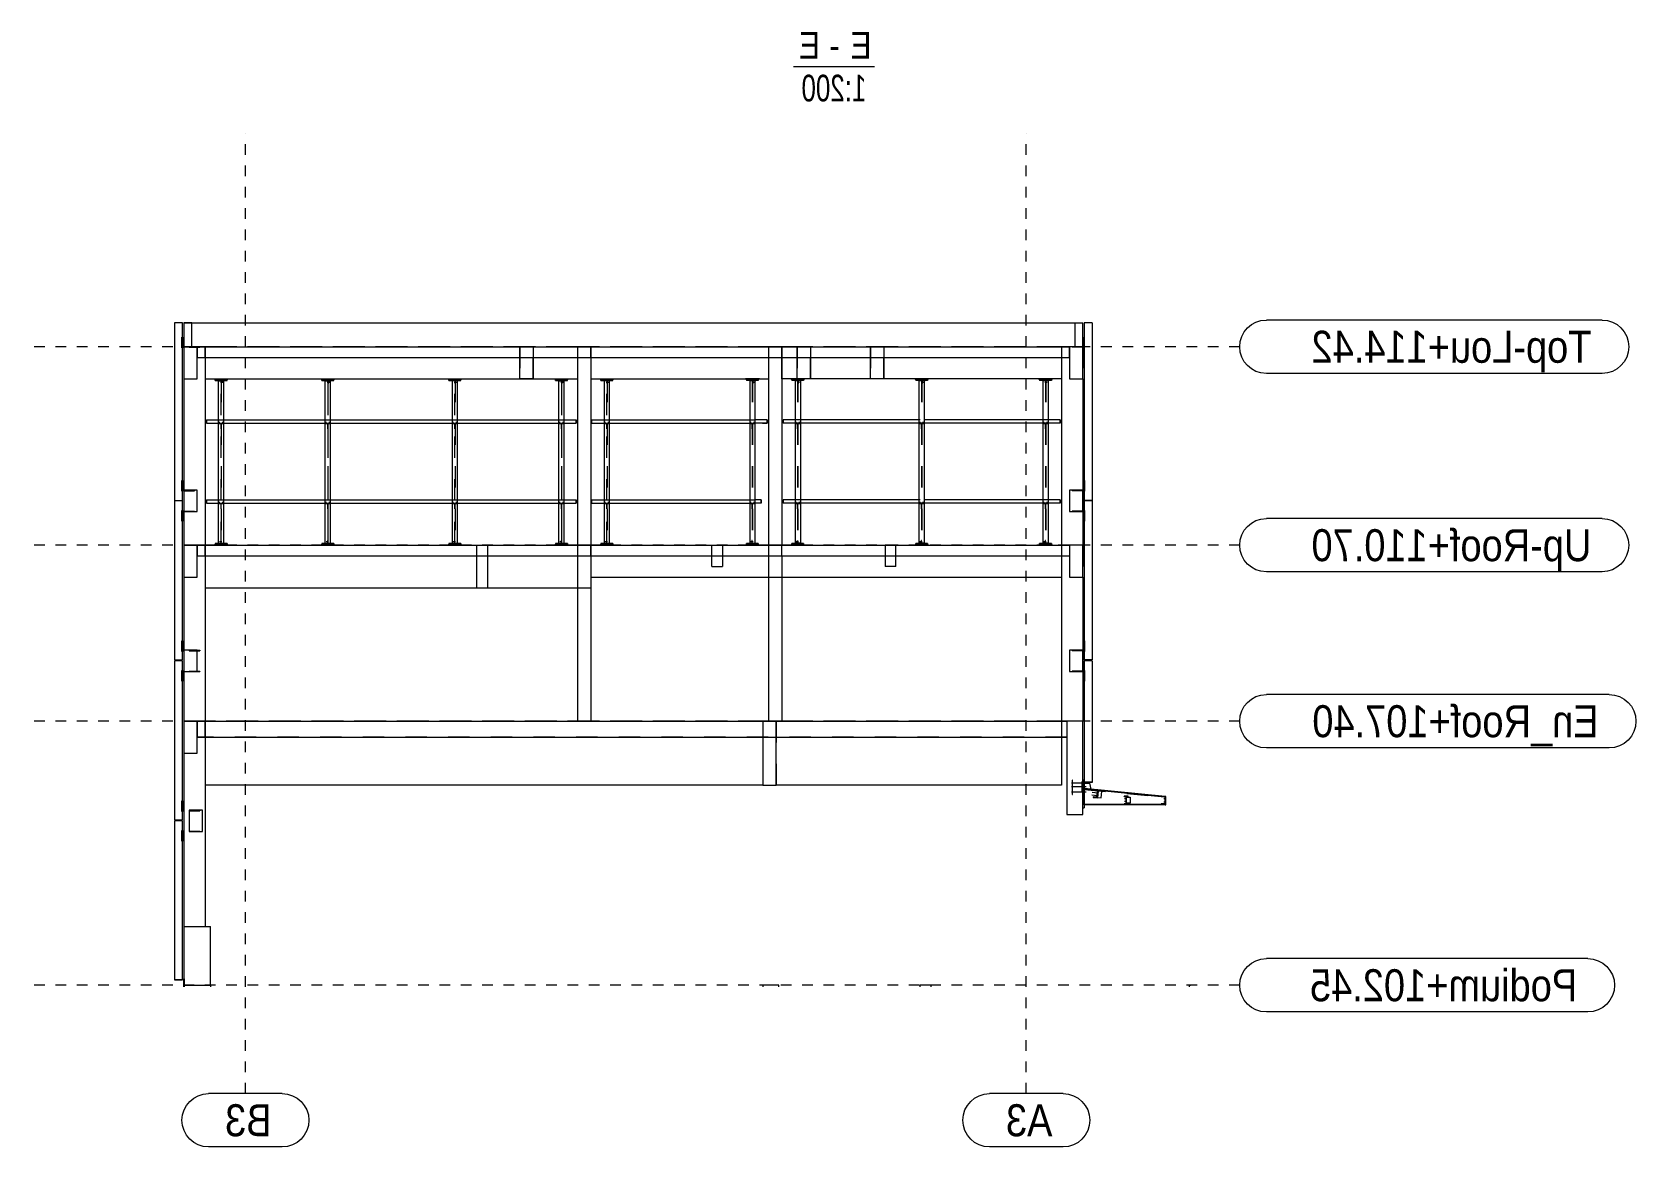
# Model space of a CAD drawing. Header units: millimetres. Extents: x 652937 to 1670132, y 1473552 to 2851037.
# Drawn here: x 663624.38 to 663654.45, y 1524522.24 to 1524543.14 of the extents above; entities that cross this region are included whole.
import ezdxf

# ---------------------------------------------------------------- set-up
doc = ezdxf.new("R2010")
doc.units = ezdxf.units.MM
for name, pattern in [('XKITLINE00', [0]), ('XKITLINE01', [4, 1, -1, 1, -1]), ('XKITLINE02', [4, 2, -2])]:
    doc.linetypes.add(name, pattern=pattern)
for name, color, linetype, lineweight in [('Bolt', 7, 'Continuous', 0), ('OtherObjectType', 7, 'Continuous', 0), ('Part', 7, 'Continuous', 0), ('S-GRID', 7, 'Continuous', 9)]:
    doc.layers.add(name, color=color, linetype=linetype, lineweight=lineweight)
doc.styles.add('Arial', font='arial.ttf')
doc.styles.add('ARIAL_NARROW', font='ARIALN.TTF')

# ---------------------------------------------------------------- blocks, each defined once
blk = doc.blocks.new('*A50815612')
at = {"layer": 'S-GRID', "color": 7, "linetype": 'XKITLINE01', "lineweight": 0}
blk.add_line((217.417234, -141.189164), (330.617234, -141.189164), dxfattribs=at)
at = {"layer": 'S-GRID', "color": 7, "style": 'Arial', "width": 0.85}
blk.add_text('Podium+102.45', height=3, dxfattribs=at).set_placement((185.777586, -142.689164))
blk = doc.blocks.new('*A50825613')
at = {"layer": 'Part', "color": 7, "linetype": 'XKITLINE00', "lineweight": 0}
for p, q in [((222.117236, -141.189164), (222.0404, -141.189164)), ((222.117236, -141.344565), (222.117236, -141.189164)), ((246.367226, -141.189164), (247.367227, -141.189164)), ((246.367226, -141.189164), (246.367226, -141.344565)), ((247.367226, -141.344565), (247.367226, -141.189164))]:
    blk.add_line(p, q, dxfattribs=at)
blk = doc.blocks.new('*A50835614')
at = {"layer": 'S-GRID', "color": 7, "linetype": 'XKITLINE01', "lineweight": 0}
blk.add_line((217.417234, -99.939164), (330.617234, -99.939164), dxfattribs=at)
at = {"layer": 'S-GRID', "color": 7, "style": 'Arial', "width": 0.85}
blk.add_text('Up-Roof+110.70', height=3, dxfattribs=at).set_placement((184.447508, -101.439164))
blk = doc.blocks.new('*A50845615')
at = {"layer": 'S-GRID', "color": 7, "linetype": 'XKITLINE01', "lineweight": 0}
blk.add_line((217.417234, -116.439164), (330.617234, -116.439164), dxfattribs=at)
at = {"layer": 'S-GRID', "color": 7, "style": 'Arial', "width": 0.85}
blk.add_text('En_Roof+107.40', height=3, dxfattribs=at).set_placement((183.773679, -117.939164))
blk = doc.blocks.new('*A50855616')
at = {"layer": 'Part', "color": 7, "linetype": 'XKITLINE00', "lineweight": 0}
for p, q in [((224.390384, -124.239152), (224.394334, -124.239152)), ((224.390384, -124.289152), (224.390384, -124.239152)), ((224.390384, -124.289152), (231.992234, -124.289152)), ((224.769334, -124.239152), (231.992234, -124.239152))]:
    blk.add_line(p, q, dxfattribs=at)
at = {"layer": 'Part', "color": 7, "linetype": 'XKITLINE02', "lineweight": 0}
for p, q in [((224.394334, -124.239152), (224.769334, -124.239152)), ((231.992234, -124.289152), (231.992234, -124.239152))]:
    blk.add_line(p, q, dxfattribs=at)
blk = doc.blocks.new('*A50865617')
at = {"layer": 'Part', "color": 7, "linetype": 'XKITLINE02', "lineweight": 0}
for p, q in [((231.992227, -122.825559), (224.390384, -123.564252)), ((231.992234, -124.239152), (231.992227, -122.825559)), ((224.390384, -123.564252), (224.390384, -124.239152)), ((224.390384, -124.239152), (231.992234, -124.239152))]:
    blk.add_line(p, q, dxfattribs=at)
blk = doc.blocks.new('*A50875618')
at = {"layer": 'Part', "color": 7, "linetype": 'XKITLINE00', "lineweight": 0}
for p, q in [((224.390384, -123.489152), (231.992234, -122.750203)), ((224.769334, -123.52767), (230.723129, -122.948922)), ((230.752988, -122.946019), (231.992234, -122.825556)), ((224.390384, -123.564506), (224.390384, -123.489152)), ((224.390384, -123.564506), (224.394334, -123.564122)), ((224.424334, -123.561206), (224.651205, -123.539152))]:
    blk.add_line(p, q, dxfattribs=at)
at = {"layer": 'Part', "color": 7, "linetype": 'XKITLINE02', "lineweight": 0}
for p, q in [((230.723129, -122.948922), (230.752988, -122.946019)), ((231.992234, -122.825556), (231.992234, -122.750203)), ((224.394334, -123.564122), (224.424334, -123.561206)), ((224.651205, -123.539152), (224.769334, -123.52767))]:
    blk.add_line(p, q, dxfattribs=at)
blk = doc.blocks.new('*A50885619')
at = {"layer": 'S-GRID', "color": 7, "linetype": 'XKITLINE01', "lineweight": 0}
blk.add_line((217.417234, -81.339164), (330.617234, -81.339164), dxfattribs=at)
at = {"layer": 'S-GRID', "color": 7, "style": 'Arial', "width": 0.85}
blk.add_text('Top-Lou+114.42', height=3, dxfattribs=at).set_placement((184.443113, -82.839164))
blk = doc.blocks.new('*A50895620')
at = {"layer": 'Part', "color": 7, "linetype": 'XKITLINE02', "lineweight": 0}
for p, q in [((312.90721, -88.544164), (312.87721, -88.544164)), ((312.87721, -89.044164), (312.87721, -88.544164)), ((312.90721, -88.694164), (312.87721, -88.694164)), ((312.90721, -89.044164), (312.90721, -88.544164)), ((312.90721, -89.044164), (312.87721, -89.044164))]:
    blk.add_line(p, q, dxfattribs=at)
blk = doc.blocks.new('*A50905621')
at = {"layer": 'Part', "color": 7, "linetype": 'XKITLINE02', "lineweight": 0}
for p, q in [((302.90721, -88.544164), (302.87721, -88.544164)), ((302.87721, -89.044164), (302.87721, -88.544164)), ((302.90721, -88.694164), (302.87721, -88.694164)), ((302.90721, -89.044164), (302.90721, -88.544164)), ((302.90721, -89.044164), (302.87721, -89.044164))]:
    blk.add_line(p, q, dxfattribs=at)
blk = doc.blocks.new('*A50915622')
at = {"layer": 'Part', "color": 7, "linetype": 'XKITLINE02', "lineweight": 0}
for p, q in [((313.14221, -96.014164), (312.64221, -96.014164)), ((312.64221, -96.014164), (312.64221, -96.044164)), ((313.14221, -96.044164), (312.64221, -96.044164)), ((313.14221, -96.014164), (313.14221, -96.044164))]:
    blk.add_line(p, q, dxfattribs=at)
blk = doc.blocks.new('*A50925623')
at = {"layer": 'Part', "color": 7, "linetype": 'XKITLINE02', "lineweight": 0}
for p, q in [((312.90721, -96.044164), (312.87721, -96.044164)), ((312.87721, -96.544164), (312.87721, -96.044164)), ((312.90721, -96.194164), (312.87721, -96.194164)), ((312.90721, -96.544164), (312.90721, -96.044164)), ((312.90721, -96.544164), (312.87721, -96.544164))]:
    blk.add_line(p, q, dxfattribs=at)
blk = doc.blocks.new('*A50935624')
at = {"layer": 'Bolt', "color": 7, "linetype": 'XKITLINE02', "lineweight": 0}
for p, q in [((312.70721, -96.014164), (312.70721, -95.984164)), ((312.70721, -96.044164), (312.70721, -96.014164)), ((312.74221, -96.083764), (312.74221, -95.869164)), ((312.77721, -96.014164), (312.77721, -95.984164)), ((312.77721, -96.044164), (312.77721, -96.014164)), ((313.00721, -96.014164), (313.00721, -95.984164)), ((313.00721, -96.044164), (313.00721, -96.014164)), ((313.04221, -96.083764), (313.04221, -95.869164)), ((313.07721, -96.014164), (313.07721, -95.984164)), ((313.07721, -96.044164), (313.07721, -96.014164))]:
    blk.add_line(p, q, dxfattribs=at)
blk = doc.blocks.new('*A50945625')
at = {"layer": 'Part', "color": 7, "linetype": 'XKITLINE02', "lineweight": 0}
for p, q in [((303.14221, -96.014164), (302.64221, -96.014164)), ((302.64221, -96.014164), (302.64221, -96.044164)), ((303.14221, -96.044164), (302.64221, -96.044164)), ((303.14221, -96.014164), (303.14221, -96.044164))]:
    blk.add_line(p, q, dxfattribs=at)
blk = doc.blocks.new('*A50955626')
at = {"layer": 'Part', "color": 7, "linetype": 'XKITLINE02', "lineweight": 0}
for p, q in [((302.90721, -96.044164), (302.87721, -96.044164)), ((302.87721, -96.544164), (302.87721, -96.044164)), ((302.90721, -96.194164), (302.87721, -96.194164)), ((302.90721, -96.544164), (302.90721, -96.044164)), ((302.90721, -96.544164), (302.87721, -96.544164))]:
    blk.add_line(p, q, dxfattribs=at)
blk = doc.blocks.new('*A50965627')
at = {"layer": 'Bolt', "color": 7, "linetype": 'XKITLINE02', "lineweight": 0}
for p, q in [((302.70721, -96.014164), (302.70721, -95.984164)), ((302.70721, -96.044164), (302.70721, -96.014164)), ((302.74221, -96.083764), (302.74221, -95.869164)), ((302.77721, -96.014164), (302.77721, -95.984164)), ((302.77721, -96.044164), (302.77721, -96.014164)), ((303.00721, -96.014164), (303.00721, -95.984164)), ((303.00721, -96.044164), (303.00721, -96.014164)), ((303.04221, -96.083764), (303.04221, -95.869164)), ((303.07721, -96.014164), (303.07721, -95.984164)), ((303.07721, -96.044164), (303.07721, -96.014164))]:
    blk.add_line(p, q, dxfattribs=at)
blk = doc.blocks.new('*A50975628')
at = {"layer": 'Part', "color": 7, "linetype": 'XKITLINE00', "lineweight": 0}
for p, q in [((277.387235, -84.339164), (276.087235, -84.339164)), ((276.087235, -84.339164), (276.187235, -84.439164)), ((276.187235, -84.439164), (277.287235, -84.439164)), ((277.287235, -84.439164), (277.387235, -84.339164))]:
    blk.add_line(p, q, dxfattribs=at)
blk = doc.blocks.new('*A50985629')
at = {"layer": 'Bolt', "color": 7, "linetype": 'XKITLINE02', "lineweight": 0}
for p, q in [((276.791835, -84.664164), (276.577235, -84.664164)), ((276.722235, -84.629164), (276.697235, -84.629164)), ((276.722235, -84.699164), (276.697235, -84.699164)), ((276.752235, -84.629164), (276.722235, -84.629164)), ((276.752235, -84.699164), (276.722235, -84.699164))]:
    blk.add_line(p, q, dxfattribs=at)
blk = doc.blocks.new('*A50995630')
at = {"layer": 'Part', "color": 7, "linetype": 'XKITLINE00', "lineweight": 0}
for p, q in [((276.187235, -84.489164), (276.187235, -84.439164)), ((277.287235, -84.439164), (276.187235, -84.439164)), ((277.287235, -84.489164), (276.187235, -84.489164)), ((277.287235, -84.489164), (277.287235, -84.439164))]:
    blk.add_line(p, q, dxfattribs=at)
blk = doc.blocks.new('*A51005631')
at = {"layer": 'Part', "color": 7, "linetype": 'XKITLINE00', "lineweight": 0}
for p, q in [((276.422235, -84.514164), (276.422235, -84.489164)), ((276.697235, -84.514164), (276.422235, -84.514164)), ((276.697235, -84.539164), (276.697235, -84.514164)), ((276.722235, -84.489164), (276.722235, -84.539164))]:
    blk.add_line(p, q, dxfattribs=at)
at = {"layer": 'Part', "color": 7, "linetype": 'XKITLINE02', "lineweight": 0}
for p, q in [((276.422235, -84.489164), (276.722235, -84.489164)), ((276.697235, -84.789164), (276.697235, -84.539164)), ((276.722235, -84.789164), (276.697235, -84.789164)), ((276.722235, -84.539164), (276.722235, -84.789164))]:
    blk.add_line(p, q, dxfattribs=at)
blk = doc.blocks.new('*A51015632')
at = {"layer": 'Bolt'}
for points in [[(276.3, -84.49), (276.3, -84.44), (276.37, -84.44), (276.37, -84.49)], [(277.1, -84.49), (277.1, -84.44), (277.17, -84.44), (277.17, -84.49)]]:
    blk.add_hatch(color=7, dxfattribs=at).paths.add_polyline_path(points, flags=17)
at = {"layer": 'Bolt', "color": 7, "linetype": 'XKITLINE00', "lineweight": 0}
for p, q in [((276.3, -84.44), (276.3, -84.49)), ((276.34, -84.44), (276.34, -84.49)), ((276.37, -84.44), (276.37, -84.49)), ((277.1, -84.44), (277.1, -84.49)), ((277.14, -84.44), (277.14, -84.49)), ((277.17, -84.44), (277.17, -84.49))]:
    blk.add_line(p, q, dxfattribs=at)
blk = doc.blocks.new('*A51025633')
at = {"layer": 'Part', "color": 7, "linetype": 'XKITLINE02', "lineweight": 0}
for p, q in [((276.987235, -88.514164), (276.487235, -88.514164)), ((276.487235, -88.514164), (276.487235, -88.544164)), ((276.987235, -88.544164), (276.487235, -88.544164)), ((276.987235, -88.514164), (276.987235, -88.544164))]:
    blk.add_line(p, q, dxfattribs=at)
blk = doc.blocks.new('*A51035634')
at = {"layer": 'Bolt', "color": 7, "linetype": 'XKITLINE02', "lineweight": 0}
for p, q in [((276.552235, -88.514164), (276.552235, -88.484164)), ((276.552235, -88.544164), (276.552235, -88.514164)), ((276.587235, -88.583764), (276.587235, -88.369164)), ((276.622235, -88.514164), (276.622235, -88.484164)), ((276.622235, -88.544164), (276.622235, -88.514164)), ((276.852235, -88.514164), (276.852235, -88.484164)), ((276.852235, -88.544164), (276.852235, -88.514164)), ((276.887235, -88.583764), (276.887235, -88.369164)), ((276.922235, -88.514164), (276.922235, -88.484164)), ((276.922235, -88.544164), (276.922235, -88.514164))]:
    blk.add_line(p, q, dxfattribs=at)
blk = doc.blocks.new('*A51045635')
at = {"layer": 'Part', "color": 7, "linetype": 'XKITLINE00', "lineweight": 0}
for p, q in [((281.637259, -84.339164), (280.337259, -84.339164)), ((280.337259, -84.339164), (280.437259, -84.439164)), ((280.437259, -84.439164), (281.537259, -84.439164)), ((281.537259, -84.439164), (281.637259, -84.339164))]:
    blk.add_line(p, q, dxfattribs=at)
blk = doc.blocks.new('*A51055636')
at = {"layer": 'Bolt', "color": 7, "linetype": 'XKITLINE02', "lineweight": 0}
for p, q in [((281.041859, -84.664164), (280.827259, -84.664164)), ((280.972259, -84.629164), (280.947259, -84.629164)), ((280.972259, -84.699164), (280.947259, -84.699164)), ((281.002259, -84.629164), (280.972259, -84.629164)), ((281.002259, -84.699164), (280.972259, -84.699164))]:
    blk.add_line(p, q, dxfattribs=at)
blk = doc.blocks.new('*A51065637')
at = {"layer": 'Part', "color": 7, "linetype": 'XKITLINE00', "lineweight": 0}
for p, q in [((280.437259, -84.489164), (280.437259, -84.439164)), ((281.537259, -84.439164), (280.437259, -84.439164)), ((281.537259, -84.489164), (280.437259, -84.489164)), ((281.537259, -84.489164), (281.537259, -84.439164))]:
    blk.add_line(p, q, dxfattribs=at)
blk = doc.blocks.new('*A51075638')
at = {"layer": 'Part', "color": 7, "linetype": 'XKITLINE00', "lineweight": 0}
for p, q in [((280.672259, -84.514164), (280.672259, -84.489164)), ((280.947259, -84.514164), (280.672259, -84.514164)), ((280.947259, -84.539164), (280.947259, -84.514164)), ((280.972259, -84.489164), (280.972259, -84.539164))]:
    blk.add_line(p, q, dxfattribs=at)
at = {"layer": 'Part', "color": 7, "linetype": 'XKITLINE02', "lineweight": 0}
for p, q in [((280.672259, -84.489164), (280.972259, -84.489164)), ((280.947259, -84.789164), (280.947259, -84.539164)), ((280.972259, -84.789164), (280.947259, -84.789164)), ((280.972259, -84.539164), (280.972259, -84.789164))]:
    blk.add_line(p, q, dxfattribs=at)
blk = doc.blocks.new('*A51085639')
at = {"layer": 'Bolt'}
for points in [[(280.55, -84.49), (280.55, -84.44), (280.62, -84.44), (280.62, -84.49)], [(281.35, -84.49), (281.35, -84.44), (281.42, -84.44), (281.42, -84.49)]]:
    blk.add_hatch(color=7, dxfattribs=at).paths.add_polyline_path(points, flags=17)
at = {"layer": 'Bolt', "color": 7, "linetype": 'XKITLINE00', "lineweight": 0}
for p, q in [((280.55, -84.44), (280.55, -84.49)), ((280.59, -84.44), (280.59, -84.49)), ((280.62, -84.44), (280.62, -84.49)), ((281.35, -84.44), (281.35, -84.49)), ((281.39, -84.44), (281.39, -84.49)), ((281.42, -84.44), (281.42, -84.49))]:
    blk.add_line(p, q, dxfattribs=at)
blk = doc.blocks.new('*A51095640')
at = {"layer": 'Part', "color": 7, "linetype": 'XKITLINE02', "lineweight": 0}
for p, q in [((281.237259, -88.514164), (280.737259, -88.514164)), ((280.737259, -88.514164), (280.737259, -88.544164)), ((281.237259, -88.544164), (280.737259, -88.544164)), ((281.237259, -88.514164), (281.237259, -88.544164))]:
    blk.add_line(p, q, dxfattribs=at)
blk = doc.blocks.new('*A51105641')
at = {"layer": 'Bolt', "color": 7, "linetype": 'XKITLINE02', "lineweight": 0}
for p, q in [((280.802259, -88.514164), (280.802259, -88.484164)), ((280.802259, -88.544164), (280.802259, -88.514164)), ((280.837259, -88.583764), (280.837259, -88.369164)), ((280.872259, -88.514164), (280.872259, -88.484164)), ((280.872259, -88.544164), (280.872259, -88.514164)), ((281.102259, -88.514164), (281.102259, -88.484164)), ((281.102259, -88.544164), (281.102259, -88.514164)), ((281.137259, -88.583764), (281.137259, -88.369164)), ((281.172259, -88.514164), (281.172259, -88.484164)), ((281.172259, -88.544164), (281.172259, -88.514164))]:
    blk.add_line(p, q, dxfattribs=at)
blk = doc.blocks.new('*A51115642')
at = {"layer": 'Part', "color": 7, "linetype": 'XKITLINE02', "lineweight": 0}
for p, q in [((291.237259, -88.514164), (290.737259, -88.514164)), ((290.737259, -88.514164), (290.737259, -88.544164)), ((291.237259, -88.544164), (290.737259, -88.544164)), ((291.237259, -88.514164), (291.237259, -88.544164))]:
    blk.add_line(p, q, dxfattribs=at)
blk = doc.blocks.new('*A51125643')
at = {"layer": 'Bolt', "color": 7, "linetype": 'XKITLINE02', "lineweight": 0}
for p, q in [((290.802259, -88.514164), (290.802259, -88.484164)), ((290.802259, -88.544164), (290.802259, -88.514164)), ((290.837259, -88.583764), (290.837259, -88.369164)), ((290.872259, -88.514164), (290.872259, -88.484164)), ((290.872259, -88.544164), (290.872259, -88.514164)), ((291.102259, -88.514164), (291.102259, -88.484164)), ((291.102259, -88.544164), (291.102259, -88.514164)), ((291.137259, -88.583764), (291.137259, -88.369164)), ((291.172259, -88.514164), (291.172259, -88.484164)), ((291.172259, -88.544164), (291.172259, -88.514164))]:
    blk.add_line(p, q, dxfattribs=at)
blk = doc.blocks.new('*A51135644')
at = {"layer": 'Part', "color": 7, "linetype": 'XKITLINE00', "lineweight": 0}
for p, q in [((291.637259, -84.339164), (290.337259, -84.339164)), ((290.337259, -84.339164), (290.437259, -84.439164)), ((290.437259, -84.439164), (291.537259, -84.439164)), ((291.537259, -84.439164), (291.637259, -84.339164))]:
    blk.add_line(p, q, dxfattribs=at)
blk = doc.blocks.new('*A51145645')
at = {"layer": 'Bolt', "color": 7, "linetype": 'XKITLINE02', "lineweight": 0}
for p, q in [((291.041859, -84.664164), (290.827259, -84.664164)), ((290.972259, -84.629164), (290.947259, -84.629164)), ((290.972259, -84.699164), (290.947259, -84.699164)), ((291.002259, -84.629164), (290.972259, -84.629164)), ((291.002259, -84.699164), (290.972259, -84.699164))]:
    blk.add_line(p, q, dxfattribs=at)
blk = doc.blocks.new('*A51155646')
at = {"layer": 'Part', "color": 7, "linetype": 'XKITLINE00', "lineweight": 0}
for p, q in [((290.437259, -84.489164), (290.437259, -84.439164)), ((291.537259, -84.439164), (290.437259, -84.439164)), ((291.537259, -84.489164), (290.437259, -84.489164)), ((291.537259, -84.489164), (291.537259, -84.439164))]:
    blk.add_line(p, q, dxfattribs=at)
blk = doc.blocks.new('*A51165647')
at = {"layer": 'Part', "color": 7, "linetype": 'XKITLINE00', "lineweight": 0}
for p, q in [((290.672259, -84.514164), (290.672259, -84.489164)), ((290.947259, -84.514164), (290.672259, -84.514164)), ((290.947259, -84.539164), (290.947259, -84.514164)), ((290.972259, -84.489164), (290.972259, -84.539164))]:
    blk.add_line(p, q, dxfattribs=at)
at = {"layer": 'Part', "color": 7, "linetype": 'XKITLINE02', "lineweight": 0}
for p, q in [((290.672259, -84.489164), (290.972259, -84.489164)), ((290.947259, -84.789164), (290.947259, -84.539164)), ((290.972259, -84.789164), (290.947259, -84.789164)), ((290.972259, -84.539164), (290.972259, -84.789164))]:
    blk.add_line(p, q, dxfattribs=at)
blk = doc.blocks.new('*A51175648')
at = {"layer": 'Bolt'}
for points in [[(290.55, -84.49), (290.55, -84.44), (290.62, -84.44), (290.62, -84.49)], [(291.35, -84.49), (291.35, -84.44), (291.42, -84.44), (291.42, -84.49)]]:
    blk.add_hatch(color=7, dxfattribs=at).paths.add_polyline_path(points, flags=17)
at = {"layer": 'Bolt', "color": 7, "linetype": 'XKITLINE00', "lineweight": 0}
for p, q in [((290.55, -84.44), (290.55, -84.49)), ((290.59, -84.44), (290.59, -84.49)), ((290.62, -84.44), (290.62, -84.49)), ((291.35, -84.44), (291.35, -84.49)), ((291.39, -84.44), (291.39, -84.49)), ((291.42, -84.44), (291.42, -84.49))]:
    blk.add_line(p, q, dxfattribs=at)
blk = doc.blocks.new('*A51185649')
at = {"layer": 'Part', "color": 7, "linetype": 'XKITLINE00', "lineweight": 0}
for p, q in [((313.54221, -84.339164), (312.24221, -84.339164)), ((312.24221, -84.339164), (312.34221, -84.439164)), ((312.34221, -84.439164), (313.44221, -84.439164)), ((313.44221, -84.439164), (313.54221, -84.339164))]:
    blk.add_line(p, q, dxfattribs=at)
blk = doc.blocks.new('*A51195650')
at = {"layer": 'Bolt', "color": 7, "linetype": 'XKITLINE02', "lineweight": 0}
for p, q in [((312.94681, -84.664164), (312.73221, -84.664164)), ((312.87721, -84.629164), (312.85221, -84.629164)), ((312.87721, -84.699164), (312.85221, -84.699164)), ((312.90721, -84.629164), (312.87721, -84.629164)), ((312.90721, -84.699164), (312.87721, -84.699164))]:
    blk.add_line(p, q, dxfattribs=at)
blk = doc.blocks.new('*A51205651')
at = {"layer": 'Part', "color": 7, "linetype": 'XKITLINE00', "lineweight": 0}
for p, q in [((312.34221, -84.489164), (312.34221, -84.439164)), ((313.44221, -84.439164), (312.34221, -84.439164)), ((313.44221, -84.489164), (312.34221, -84.489164)), ((313.44221, -84.489164), (313.44221, -84.439164))]:
    blk.add_line(p, q, dxfattribs=at)
blk = doc.blocks.new('*A51215652')
at = {"layer": 'Part', "color": 7, "linetype": 'XKITLINE00', "lineweight": 0}
for p, q in [((312.57721, -84.514164), (312.57721, -84.489164)), ((312.85221, -84.514164), (312.57721, -84.514164)), ((312.85221, -84.539164), (312.85221, -84.514164)), ((312.87721, -84.489164), (312.87721, -84.539164))]:
    blk.add_line(p, q, dxfattribs=at)
at = {"layer": 'Part', "color": 7, "linetype": 'XKITLINE02', "lineweight": 0}
for p, q in [((312.57721, -84.489164), (312.87721, -84.489164)), ((312.85221, -84.789164), (312.85221, -84.539164)), ((312.87721, -84.789164), (312.85221, -84.789164)), ((312.87721, -84.539164), (312.87721, -84.789164))]:
    blk.add_line(p, q, dxfattribs=at)
blk = doc.blocks.new('*A51225653')
at = {"layer": 'Bolt'}
for points in [[(312.46, -84.49), (312.46, -84.44), (312.53, -84.44), (312.53, -84.49)], [(313.26, -84.49), (313.26, -84.44), (313.33, -84.44), (313.33, -84.49)]]:
    blk.add_hatch(color=7, dxfattribs=at).paths.add_polyline_path(points, flags=17)
at = {"layer": 'Bolt', "color": 7, "linetype": 'XKITLINE00', "lineweight": 0}
for p, q in [((312.46, -84.44), (312.46, -84.49)), ((312.49, -84.44), (312.49, -84.49)), ((312.53, -84.44), (312.53, -84.49)), ((313.26, -84.44), (313.26, -84.49)), ((313.29, -84.44), (313.29, -84.49)), ((313.33, -84.44), (313.33, -84.49))]:
    blk.add_line(p, q, dxfattribs=at)
blk = doc.blocks.new('*A51235654')
at = {"layer": 'Part', "color": 7, "linetype": 'XKITLINE02', "lineweight": 0}
for p, q in [((313.14221, -88.514164), (312.64221, -88.514164)), ((312.64221, -88.514164), (312.64221, -88.544164)), ((313.14221, -88.544164), (312.64221, -88.544164)), ((313.14221, -88.514164), (313.14221, -88.544164))]:
    blk.add_line(p, q, dxfattribs=at)
blk = doc.blocks.new('*A51245655')
at = {"layer": 'Bolt', "color": 7, "linetype": 'XKITLINE02', "lineweight": 0}
for p, q in [((312.70721, -88.514164), (312.70721, -88.484164)), ((312.70721, -88.544164), (312.70721, -88.514164)), ((312.74221, -88.583764), (312.74221, -88.369164)), ((312.77721, -88.514164), (312.77721, -88.484164)), ((312.77721, -88.544164), (312.77721, -88.514164)), ((313.00721, -88.514164), (313.00721, -88.484164)), ((313.00721, -88.544164), (313.00721, -88.514164)), ((313.04221, -88.583764), (313.04221, -88.369164)), ((313.07721, -88.514164), (313.07721, -88.484164)), ((313.07721, -88.544164), (313.07721, -88.514164))]:
    blk.add_line(p, q, dxfattribs=at)
blk = doc.blocks.new('*A51255656')
at = {"layer": 'Part', "color": 7, "linetype": 'XKITLINE02', "lineweight": 0}
for p, q in [((303.14221, -88.514164), (302.64221, -88.514164)), ((302.64221, -88.514164), (302.64221, -88.544164)), ((303.14221, -88.544164), (302.64221, -88.544164)), ((303.14221, -88.514164), (303.14221, -88.544164))]:
    blk.add_line(p, q, dxfattribs=at)
blk = doc.blocks.new('*A51265657')
at = {"layer": 'Bolt', "color": 7, "linetype": 'XKITLINE02', "lineweight": 0}
for p, q in [((302.70721, -88.514164), (302.70721, -88.484164)), ((302.70721, -88.544164), (302.70721, -88.514164)), ((302.74221, -88.583764), (302.74221, -88.369164)), ((302.77721, -88.514164), (302.77721, -88.484164)), ((302.77721, -88.544164), (302.77721, -88.514164)), ((303.00721, -88.514164), (303.00721, -88.484164)), ((303.00721, -88.544164), (303.00721, -88.514164)), ((303.04221, -88.583764), (303.04221, -88.369164)), ((303.07721, -88.514164), (303.07721, -88.484164)), ((303.07721, -88.544164), (303.07721, -88.514164))]:
    blk.add_line(p, q, dxfattribs=at)
blk = doc.blocks.new('*A51275658')
at = {"layer": 'Part', "color": 7, "linetype": 'XKITLINE00', "lineweight": 0}
for p, q in [((303.54221, -84.339164), (302.24221, -84.339164)), ((302.24221, -84.339164), (302.34221, -84.439164)), ((302.34221, -84.439164), (303.44221, -84.439164)), ((303.44221, -84.439164), (303.54221, -84.339164))]:
    blk.add_line(p, q, dxfattribs=at)
blk = doc.blocks.new('*A51285659')
at = {"layer": 'Bolt', "color": 7, "linetype": 'XKITLINE02', "lineweight": 0}
for p, q in [((302.94681, -84.664164), (302.73221, -84.664164)), ((302.87721, -84.629164), (302.85221, -84.629164)), ((302.87721, -84.699164), (302.85221, -84.699164)), ((302.90721, -84.629164), (302.87721, -84.629164)), ((302.90721, -84.699164), (302.87721, -84.699164))]:
    blk.add_line(p, q, dxfattribs=at)
blk = doc.blocks.new('*A51295660')
at = {"layer": 'Part', "color": 7, "linetype": 'XKITLINE00', "lineweight": 0}
for p, q in [((302.34221, -84.489164), (302.34221, -84.439164)), ((303.44221, -84.439164), (302.34221, -84.439164)), ((303.44221, -84.489164), (302.34221, -84.489164)), ((303.44221, -84.489164), (303.44221, -84.439164))]:
    blk.add_line(p, q, dxfattribs=at)
blk = doc.blocks.new('*A51305661')
at = {"layer": 'Part', "color": 7, "linetype": 'XKITLINE00', "lineweight": 0}
for p, q in [((302.57721, -84.514164), (302.57721, -84.489164)), ((302.85221, -84.514164), (302.57721, -84.514164)), ((302.85221, -84.539164), (302.85221, -84.514164)), ((302.87721, -84.489164), (302.87721, -84.539164))]:
    blk.add_line(p, q, dxfattribs=at)
at = {"layer": 'Part', "color": 7, "linetype": 'XKITLINE02', "lineweight": 0}
for p, q in [((302.57721, -84.489164), (302.87721, -84.489164)), ((302.85221, -84.789164), (302.85221, -84.539164)), ((302.87721, -84.789164), (302.85221, -84.789164)), ((302.87721, -84.539164), (302.87721, -84.789164))]:
    blk.add_line(p, q, dxfattribs=at)
blk = doc.blocks.new('*A51315662')
at = {"layer": 'Bolt'}
for points in [[(302.46, -84.49), (302.46, -84.44), (302.53, -84.44), (302.53, -84.49)], [(303.26, -84.49), (303.26, -84.44), (303.33, -84.44), (303.33, -84.49)]]:
    blk.add_hatch(color=7, dxfattribs=at).paths.add_polyline_path(points, flags=17)
at = {"layer": 'Bolt', "color": 7, "linetype": 'XKITLINE00', "lineweight": 0}
for p, q in [((302.46, -84.44), (302.46, -84.49)), ((302.49, -84.44), (302.49, -84.49)), ((302.53, -84.44), (302.53, -84.49)), ((303.26, -84.44), (303.26, -84.49)), ((303.29, -84.44), (303.29, -84.49)), ((303.33, -84.44), (303.33, -84.49))]:
    blk.add_line(p, q, dxfattribs=at)
blk = doc.blocks.new('*A51325663')
at = {"layer": 'Part', "color": 7, "linetype": 'XKITLINE00', "lineweight": 0}
for p, q in [((315.142234, -94.789164), (316.392234, -94.789164)), ((315.142234, -96.789164), (315.142234, -94.789164)), ((316.392234, -94.789164), (316.392234, -96.789164)), ((316.392234, -96.789164), (315.142234, -96.789164))]:
    blk.add_line(p, q, dxfattribs=at)
blk = doc.blocks.new('*A51335664')
at = {"layer": 'Part', "color": 7, "linetype": 'XKITLINE00', "lineweight": 0}
for p, q in [((316.387181, -94.789164), (315.387181, -94.789164)), ((315.387181, -94.789164), (315.387181, -94.839164)), ((316.387181, -94.839164), (315.387181, -94.839164)), ((316.387181, -94.789164), (316.387181, -94.839164))]:
    blk.add_line(p, q, dxfattribs=at)
blk = doc.blocks.new('*A51345665')
at = {"layer": 'Part', "color": 7, "linetype": 'XKITLINE00', "lineweight": 0}
for p, q in [((315.142234, -81.339164), (316.392234, -81.339164)), ((315.142234, -84.339164), (315.142234, -81.339164)), ((316.392234, -81.339164), (316.392234, -84.339164)), ((316.392234, -84.339164), (315.142234, -84.339164))]:
    blk.add_line(p, q, dxfattribs=at)
blk = doc.blocks.new('*A51355666')
at = {"layer": 'Part', "color": 7, "linetype": 'XKITLINE00', "lineweight": 0}
for p, q in [((224.394334, -123.489152), (224.769334, -123.489152)), ((224.394334, -124.239152), (224.394334, -123.489152)), ((224.769334, -124.239152), (224.394334, -124.239152)), ((224.424334, -123.539152), (224.769334, -123.539152)), ((224.424334, -123.539152), (224.424334, -124.189152)), ((224.424334, -124.189152), (224.769334, -124.189152)), ((224.769334, -123.539152), (224.769334, -123.489152)), ((224.769334, -124.189152), (224.769334, -124.239152))]:
    blk.add_line(p, q, dxfattribs=at)
blk = doc.blocks.new('*A51365667')
at = {"layer": 'Part', "color": 7, "linetype": 'XKITLINE00', "lineweight": 0}
for p, q in [((224.344334, -124.289153), (224.344334, -123.489152)), ((224.344334, -123.489152), (224.394334, -123.489152)), ((224.344334, -123.614255), (224.394334, -123.614255)), ((224.344334, -124.139153), (224.394334, -124.139153)), ((224.394334, -124.289153), (224.344334, -124.289153)), ((224.394334, -124.239152), (224.394334, -124.289153))]:
    blk.add_line(p, q, dxfattribs=at)
at = {"layer": 'Part', "color": 7, "linetype": 'XKITLINE02', "lineweight": 0}
blk.add_line((224.394334, -123.489152), (224.394334, -124.239152), dxfattribs=at)
blk = doc.blocks.new('*A51375668')
at = {"layer": 'Bolt'}
for points in [[(224.34, -123.69), (224.39, -123.69), (224.39, -123.76), (224.34, -123.76)], [(224.34, -123.99), (224.39, -123.99), (224.39, -124.06), (224.34, -124.06)], [(224.39, -123.69), (224.42, -123.69), (224.42, -123.76), (224.39, -123.76)], [(224.39, -123.99), (224.42, -123.99), (224.42, -124.06), (224.39, -124.06)]]:
    blk.add_hatch(color=7, dxfattribs=at).paths.add_polyline_path(points, flags=17)
at = {"layer": 'Bolt', "color": 7, "linetype": 'XKITLINE00', "lineweight": 0}
for p, q in [((224.3, -123.73), (224.54, -123.73)), ((224.3, -124.03), (224.54, -124.03)), ((224.34, -123.69), (224.39, -123.69)), ((224.34, -123.76), (224.39, -123.76)), ((224.34, -123.99), (224.39, -123.99)), ((224.34, -124.06), (224.39, -124.06)), ((224.39, -123.69), (224.42, -123.69)), ((224.39, -123.76), (224.42, -123.76)), ((224.39, -123.99), (224.42, -123.99)), ((224.39, -124.06), (224.42, -124.06))]:
    blk.add_line(p, q, dxfattribs=at)
blk = doc.blocks.new('*A51385669')
at = {"layer": 'Part', "color": 7, "linetype": 'XKITLINE00', "lineweight": 0}
for p, q in [((227.885784, -123.499152), (227.885784, -123.464152)), ((227.885784, -123.464152), (228.260784, -123.464152)), ((228.060784, -123.499152), (227.885784, -123.499152)), ((227.885784, -124.214152), (227.885784, -124.179152)), ((227.885784, -124.179152), (228.060784, -124.179152)), ((228.260784, -124.214152), (227.885784, -124.214152)), ((228.060784, -124.179152), (228.060784, -123.499152)), ((228.260784, -123.499152), (228.085784, -123.499152)), ((228.085784, -123.499152), (228.085784, -124.179152)), ((228.085784, -124.179152), (228.260784, -124.179152)), ((228.260784, -123.499152), (228.260784, -123.464152)), ((228.260784, -124.214152), (228.260784, -124.179152))]:
    blk.add_line(p, q, dxfattribs=at)
at = {"layer": 'Part', "color": 7, "linetype": 'XKITLINE02', "lineweight": 0}
for p, q in [((227.885784, -123.499152), (227.885784, -123.464152)), ((227.885784, -124.214152), (227.885784, -124.179152)), ((228.260784, -123.464152), (228.260784, -123.499152)), ((228.260784, -124.179152), (228.260784, -124.214152))]:
    blk.add_line(p, q, dxfattribs=at)
blk = doc.blocks.new('*A51395670')
at = {"layer": 'Part', "color": 7, "linetype": 'XKITLINE00', "lineweight": 0}
for p, q in [((228.015784, -123.564152), (227.685784, -123.564152)), ((227.685784, -123.564152), (227.685784, -124.114152)), ((227.685784, -124.114152), (228.015784, -124.114152)), ((228.015784, -123.564152), (228.060784, -123.564152)), ((228.015784, -124.114152), (228.015784, -123.564152)), ((228.060784, -124.114152), (228.015784, -124.114152))]:
    blk.add_line(p, q, dxfattribs=at)
at = {"layer": 'Part', "color": 7, "linetype": 'XKITLINE02', "lineweight": 0}
blk.add_line((228.060784, -123.564152), (228.060784, -124.114152), dxfattribs=at)
blk = doc.blocks.new('*A51405671')
at = {"layer": 'Bolt'}
for points in [[(228.02, -123.68), (228.06, -123.68), (228.06, -123.75), (228.02, -123.75)], [(228.02, -123.93), (228.06, -123.93), (228.06, -124), (228.02, -124)], [(228.06, -123.68), (228.09, -123.68), (228.09, -123.75), (228.06, -123.75)], [(228.06, -123.93), (228.09, -123.93), (228.09, -124), (228.06, -124)]]:
    blk.add_hatch(color=7, dxfattribs=at).paths.add_polyline_path(points, flags=17)
at = {"layer": 'Bolt', "color": 7, "linetype": 'XKITLINE00', "lineweight": 0}
for p, q in [((227.98, -123.71), (228.22, -123.71)), ((227.98, -123.96), (228.22, -123.96)), ((228.02, -123.68), (228.06, -123.68)), ((228.02, -123.75), (228.06, -123.75)), ((228.02, -123.93), (228.06, -123.93)), ((228.02, -124), (228.06, -124)), ((228.06, -123.68), (228.09, -123.68)), ((228.06, -123.75), (228.09, -123.75)), ((228.06, -123.93), (228.09, -123.93)), ((228.06, -124), (228.09, -124))]:
    blk.add_line(p, q, dxfattribs=at)
blk = doc.blocks.new('*A51415672')
at = {"layer": 'S-GRID', "color": 7, "linetype": 'XKITLINE00', "lineweight": 0}
for p, q in [((184.777586, -138.689164), (214.917234, -138.689164)), ((184.777586, -143.689164), (214.917234, -143.689164))]:
    blk.add_line(p, q, dxfattribs=at)
for centre, start, end in [((184.777586, -141.189164), 90, 270), ((214.917234, -141.189164), 270, 90)]:
    blk.add_arc(centre, 2.5, start, end, dxfattribs=at)
blk = doc.blocks.new('*A51425673')
at = {"layer": 'S-GRID', "color": 7, "linetype": 'XKITLINE00', "lineweight": 0}
for p, q in [((183.447508, -97.439164), (214.917234, -97.439164)), ((183.447508, -102.439164), (214.917234, -102.439164))]:
    blk.add_line(p, q, dxfattribs=at)
for centre, start, end in [((183.447508, -99.939164), 90, 270), ((214.917234, -99.939164), 270, 90)]:
    blk.add_arc(centre, 2.5, start, end, dxfattribs=at)
blk = doc.blocks.new('*A51435674')
at = {"layer": 'S-GRID', "color": 7, "linetype": 'XKITLINE00', "lineweight": 0}
for p, q in [((182.773679, -113.939164), (214.917234, -113.939164)), ((182.773679, -118.939164), (214.917234, -118.939164))]:
    blk.add_line(p, q, dxfattribs=at)
for centre, start, end in [((182.773679, -116.439164), 90, 270), ((214.917234, -116.439164), 270, 90)]:
    blk.add_arc(centre, 2.5, start, end, dxfattribs=at)
blk = doc.blocks.new('*A51445675')
at = {"layer": 'S-GRID', "color": 7, "linetype": 'XKITLINE00', "lineweight": 0}
for p, q in [((183.443113, -78.839164), (214.917234, -78.839164)), ((183.443113, -83.839164), (214.917234, -83.839164))]:
    blk.add_line(p, q, dxfattribs=at)
for centre, start, end in [((183.443113, -81.339164), 90, 270), ((214.917234, -81.339164), 270, 90)]:
    blk.add_arc(centre, 2.5, start, end, dxfattribs=at)
blk = doc.blocks.new('*A51455676')
at = {"layer": 'Part', "color": 7, "linetype": 'XKITLINE00', "lineweight": 0}
for p, q in [((316.517221, -79.089164), (317.267221, -79.089164)), ((316.517221, -95.739164), (316.517221, -79.089164)), ((317.267221, -79.089164), (317.267221, -95.739164)), ((317.267221, -95.739164), (316.517221, -95.739164)), ((316.517221, -95.789164), (317.267221, -95.789164)), ((316.517221, -110.689164), (316.517221, -95.789164)), ((317.267221, -95.789164), (317.267221, -110.689164)), ((317.267221, -110.689164), (316.517221, -110.689164)), ((316.517221, -110.789164), (317.267221, -110.789164)), ((316.517221, -125.689164), (316.517221, -110.789164)), ((317.267221, -110.789164), (317.267221, -125.689164)), ((317.267221, -125.689164), (316.517221, -125.689164)), ((316.517221, -125.789164), (317.267221, -125.789164)), ((316.517221, -140.689164), (316.517221, -125.789164)), ((317.267221, -125.789164), (317.267221, -140.689164)), ((317.267221, -140.689164), (316.517221, -140.689164))]:
    blk.add_line(p, q, dxfattribs=at)
blk = doc.blocks.new('*A51465677')
at = {"layer": 'Part', "color": 7, "linetype": 'XKITLINE02', "lineweight": 0}
for p, q in [((232.117234, -99.939164), (232.117234, -102.939164)), ((232.117234, -99.939164), (234.117234, -99.939164)), ((234.117234, -99.939164), (234.117234, -100.939164)), ((232.117234, -109.789164), (232.117234, -111.789164)), ((232.117234, -116.439164), (234.117234, -116.439164))]:
    blk.add_line(p, q, dxfattribs=at)
at = {"layer": 'Part', "color": 7, "linetype": 'XKITLINE00', "lineweight": 0}
for p, q in [((234.117234, -100.939164), (234.117234, -116.439164)), ((232.117234, -102.939164), (232.117234, -109.789164)), ((232.117234, -111.789164), (232.117234, -116.439164))]:
    blk.add_line(p, q, dxfattribs=at)
blk = doc.blocks.new('*A51475678')
at = {"layer": 'Part', "color": 7, "linetype": 'XKITLINE02', "lineweight": 0}
for p, q in [((260.342259, -100.939164), (260.342259, -99.939164)), ((260.342259, -99.939164), (261.592259, -99.939164)), ((261.592259, -99.939164), (261.592259, -100.939164)), ((260.342259, -116.439164), (261.592259, -116.439164))]:
    blk.add_line(p, q, dxfattribs=at)
at = {"layer": 'Part', "color": 7, "linetype": 'XKITLINE00', "lineweight": 0}
for p, q in [((260.342259, -100.939164), (260.342259, -116.439164)), ((261.592259, -100.939164), (261.592259, -116.439164))]:
    blk.add_line(p, q, dxfattribs=at)
blk = doc.blocks.new('*A51485679')
at = {"layer": 'Part', "color": 7, "linetype": 'XKITLINE02', "lineweight": 0}
for p, q in [((278.237259, -100.939164), (278.237259, -99.939164)), ((278.237259, -99.939164), (279.487259, -99.939164)), ((279.487259, -99.939164), (279.487259, -100.939164)), ((279.487259, -116.439164), (278.237259, -116.439164))]:
    blk.add_line(p, q, dxfattribs=at)
at = {"layer": 'Part', "color": 7, "linetype": 'XKITLINE00', "lineweight": 0}
for p, q in [((278.237259, -100.939164), (278.237259, -116.439164)), ((279.487259, -100.939164), (279.487259, -116.439164))]:
    blk.add_line(p, q, dxfattribs=at)
blk = doc.blocks.new('*A51495680')
at = {"layer": 'Part', "color": 7, "linetype": 'XKITLINE02', "lineweight": 0}
for p, q in [((314.392234, -100.939164), (314.392234, -99.939164)), ((314.392234, -99.939164), (316.392234, -99.939164)), ((316.392234, -99.939164), (316.392234, -102.939164)), ((316.392234, -109.789164), (316.392234, -111.789164)), ((316.392234, -116.439164), (314.392234, -116.439164))]:
    blk.add_line(p, q, dxfattribs=at)
at = {"layer": 'Part', "color": 7, "linetype": 'XKITLINE00', "lineweight": 0}
for p, q in [((314.392234, -100.939164), (314.392234, -116.439164)), ((316.392234, -102.939164), (316.392234, -109.789164)), ((316.392234, -111.789164), (316.392234, -116.439164))]:
    blk.add_line(p, q, dxfattribs=at)
blk = doc.blocks.new('*A51505681')
at = {"layer": 'S-GRID', "color": 7, "linetype": 'XKITLINE01', "lineweight": 0}
blk.add_line((310.617234, -151.344565), (310.617234, -61.339164), dxfattribs=at)
at = {"layer": 'S-GRID', "color": 7, "style": 'Arial', "width": 0.85}
blk.add_text('B3', height=3, dxfattribs=at).set_placement((308.170213, -155.344565))
blk = doc.blocks.new('*A51515682')
at = {"layer": 'S-GRID', "color": 7, "linetype": 'XKITLINE01', "lineweight": 0}
blk.add_line((237.417234, -151.344565), (237.417234, -61.339164), dxfattribs=at)
at = {"layer": 'S-GRID', "color": 7, "style": 'Arial', "width": 0.85}
blk.add_text('A3', height=3, dxfattribs=at).set_placement((234.970213, -155.344565))
blk = doc.blocks.new('*A51525683')
at = {"layer": 'Part', "color": 7, "linetype": 'XKITLINE00', "lineweight": 0}
for p, q in [((231.24221, -79.089164), (231.99221, -79.089164)), ((231.24221, -79.089164), (231.24221, -95.739164)), ((231.99221, -79.089164), (231.99221, -95.739164)), ((231.24221, -95.739164), (231.99221, -95.739164)), ((231.24221, -95.789164), (231.99221, -95.789164)), ((231.24221, -95.789164), (231.24221, -110.689164)), ((231.99221, -95.789164), (231.99221, -110.689164)), ((231.24221, -110.689164), (231.99221, -110.689164)), ((231.24221, -110.789164), (231.99221, -110.789164)), ((231.24221, -110.789164), (231.24221, -122.189164)), ((231.99221, -110.789164), (231.99221, -122.189164)), ((231.24221, -122.189164), (231.99221, -122.189164))]:
    blk.add_line(p, q, dxfattribs=at)
blk = doc.blocks.new('*A51535684')
at = {"layer": 'Part', "color": 7, "linetype": 'XKITLINE02', "lineweight": 0}
for p, q in [((263.107259, -96.044164), (263.077259, -96.044164)), ((263.077259, -96.544164), (263.077259, -96.044164)), ((263.107259, -96.194164), (263.077259, -96.194164)), ((263.107259, -96.544164), (263.107259, -96.044164)), ((263.107259, -96.544164), (263.077259, -96.544164))]:
    blk.add_line(p, q, dxfattribs=at)
blk = doc.blocks.new('*A51545685')
at = {"layer": 'Bolt', "color": 7, "linetype": 'XKITLINE02', "lineweight": 0}
for p, q in [((262.907259, -96.014164), (262.907259, -95.984164)), ((262.907259, -96.044164), (262.907259, -96.014164)), ((262.942259, -96.083764), (262.942259, -95.869164)), ((262.977259, -96.014164), (262.977259, -95.984164)), ((262.977259, -96.044164), (262.977259, -96.014164)), ((263.207259, -96.014164), (263.207259, -95.984164)), ((263.207259, -96.044164), (263.207259, -96.014164)), ((263.242259, -96.083764), (263.242259, -95.869164)), ((263.277259, -96.014164), (263.277259, -95.984164)), ((263.277259, -96.044164), (263.277259, -96.014164))]:
    blk.add_line(p, q, dxfattribs=at)
blk = doc.blocks.new('*A51555686')
at = {"layer": 'Part', "color": 7, "linetype": 'XKITLINE02', "lineweight": 0}
for p, q in [((263.107259, -88.544164), (263.077259, -88.544164)), ((263.077259, -89.044164), (263.077259, -88.544164)), ((263.107259, -88.694164), (263.077259, -88.694164)), ((263.107259, -89.044164), (263.107259, -88.544164)), ((263.107259, -89.044164), (263.077259, -89.044164))]:
    blk.add_line(p, q, dxfattribs=at)
blk = doc.blocks.new('*A51565687')
at = {"layer": 'Part', "color": 7, "linetype": 'XKITLINE00', "lineweight": 0}
for p, q in [((258.892261, -81.339164), (257.642261, -81.339164)), ((257.642261, -81.339164), (257.642261, -84.339164)), ((258.892261, -84.339164), (258.892261, -81.339164)), ((257.642261, -84.339164), (258.892261, -84.339164))]:
    blk.add_line(p, q, dxfattribs=at)
at = {"layer": 'Part', "color": 7, "linetype": 'XKITLINE02', "lineweight": 0}
for p, q in [((257.642261, -84.339164), (257.642261, -81.339164)), ((258.892261, -81.339164), (258.892261, -84.339164))]:
    blk.add_line(p, q, dxfattribs=at)
blk = doc.blocks.new('*A51575688')
at = {"layer": 'Part', "color": 7, "linetype": 'XKITLINE00', "lineweight": 0}
for p, q in [((246.579748, -84.339164), (247.879748, -84.339164)), ((246.579748, -84.339164), (246.679748, -84.439164)), ((246.679748, -84.439164), (247.779748, -84.439164)), ((247.779748, -84.439164), (247.879748, -84.339164))]:
    blk.add_line(p, q, dxfattribs=at)
blk = doc.blocks.new('*A51585689')
at = {"layer": 'Bolt', "color": 7, "linetype": 'XKITLINE02', "lineweight": 0}
for p, q in [((247.284348, -84.664164), (247.069748, -84.664164)), ((247.214748, -84.629164), (247.189748, -84.629164)), ((247.214748, -84.699164), (247.189748, -84.699164)), ((247.244748, -84.629164), (247.214748, -84.629164)), ((247.244748, -84.699164), (247.214748, -84.699164))]:
    blk.add_line(p, q, dxfattribs=at)
blk = doc.blocks.new('*A51595690')
at = {"layer": 'Part', "color": 7, "linetype": 'XKITLINE00', "lineweight": 0}
for p, q in [((247.779748, -84.439164), (246.679748, -84.439164)), ((246.679748, -84.439164), (246.679748, -84.489164)), ((246.679748, -84.489164), (247.779748, -84.489164)), ((247.779748, -84.439164), (247.779748, -84.489164))]:
    blk.add_line(p, q, dxfattribs=at)
blk = doc.blocks.new('*A51605691')
at = {"layer": 'Part', "color": 7, "linetype": 'XKITLINE00', "lineweight": 0}
for p, q in [((246.914748, -84.489164), (246.914748, -84.514164)), ((247.189748, -84.514164), (246.914748, -84.514164)), ((247.189748, -84.539164), (247.189748, -84.514164)), ((247.214748, -84.489164), (247.214748, -84.539164))]:
    blk.add_line(p, q, dxfattribs=at)
at = {"layer": 'Part', "color": 7, "linetype": 'XKITLINE02', "lineweight": 0}
for p, q in [((246.914748, -84.489164), (247.214748, -84.489164)), ((247.189748, -84.539164), (247.189748, -84.789164)), ((247.189748, -84.789164), (247.214748, -84.789164)), ((247.214748, -84.539164), (247.214748, -84.789164))]:
    blk.add_line(p, q, dxfattribs=at)
blk = doc.blocks.new('*A51615692')
at = {"layer": 'Bolt'}
for points in [[(246.79, -84.49), (246.79, -84.44), (246.86, -84.44), (246.86, -84.49)], [(247.59, -84.49), (247.59, -84.44), (247.66, -84.44), (247.66, -84.49)]]:
    blk.add_hatch(color=7, dxfattribs=at).paths.add_polyline_path(points, flags=17)
at = {"layer": 'Bolt', "color": 7, "linetype": 'XKITLINE00', "lineweight": 0}
for p, q in [((246.79, -84.44), (246.79, -84.49)), ((246.83, -84.44), (246.83, -84.49)), ((246.86, -84.44), (246.86, -84.49)), ((247.59, -84.44), (247.59, -84.49)), ((247.63, -84.44), (247.63, -84.49)), ((247.66, -84.44), (247.66, -84.49))]:
    blk.add_line(p, q, dxfattribs=at)
blk = doc.blocks.new('*A51625693')
at = {"layer": 'Part', "color": 7, "linetype": 'XKITLINE02', "lineweight": 0}
for p, q in [((247.479748, -88.514164), (246.979748, -88.514164)), ((246.979748, -88.514164), (246.979748, -88.544164)), ((247.479748, -88.544164), (246.979748, -88.544164)), ((247.479748, -88.514164), (247.479748, -88.544164))]:
    blk.add_line(p, q, dxfattribs=at)
blk = doc.blocks.new('*A51635694')
at = {"layer": 'Bolt', "color": 7, "linetype": 'XKITLINE02', "lineweight": 0}
for p, q in [((247.044748, -88.514164), (247.044748, -88.484164)), ((247.044748, -88.544164), (247.044748, -88.514164)), ((247.079748, -88.583764), (247.079748, -88.369164)), ((247.114748, -88.514164), (247.114748, -88.484164)), ((247.114748, -88.544164), (247.114748, -88.514164)), ((247.344748, -88.514164), (247.344748, -88.484164)), ((247.344748, -88.544164), (247.344748, -88.514164)), ((247.379748, -88.583764), (247.379748, -88.369164)), ((247.414748, -88.514164), (247.414748, -88.484164)), ((247.414748, -88.544164), (247.414748, -88.514164))]:
    blk.add_line(p, q, dxfattribs=at)
blk = doc.blocks.new('*A51645695')
at = {"layer": 'Part', "color": 7, "linetype": 'XKITLINE02', "lineweight": 0}
for p, q in [((261.592259, -81.339164), (261.592259, -82.339164)), ((261.592259, -81.339164), (278.237259, -81.339164)), ((278.237259, -81.339164), (278.237259, -82.339164))]:
    blk.add_line(p, q, dxfattribs=at)
at = {"layer": 'Part', "color": 7, "linetype": 'XKITLINE00', "lineweight": 0}
for p, q in [((261.592259, -82.339164), (261.592259, -84.339164)), ((278.237259, -82.339164), (278.237259, -84.339164)), ((278.237259, -84.339164), (261.592259, -84.339164))]:
    blk.add_line(p, q, dxfattribs=at)
blk = doc.blocks.new('*A51655696')
at = {"layer": 'Part', "color": 7, "linetype": 'XKITLINE00', "lineweight": 0}
for p, q in [((261.717296, -88.514164), (261.717296, -88.189164)), ((261.717296, -88.189164), (261.717297, -88.189164)), ((261.717296, -88.189164), (262.842259, -88.189164)), ((261.71731, -88.514164), (261.717296, -88.514164)), ((261.717296, -88.514164), (262.842259, -88.514164)), ((276.487235, -88.189164), (263.342259, -88.189164)), ((276.487235, -88.514164), (263.342259, -88.514164)), ((278.137277, -88.189164), (276.987235, -88.189164)), ((278.137291, -88.514164), (276.987235, -88.514164)), ((278.137276, -88.514164), (278.137276, -88.189164))]:
    blk.add_line(p, q, dxfattribs=at)
at = {"layer": 'Part', "color": 7, "linetype": 'XKITLINE02', "lineweight": 0}
for p, q in [((261.717297, -88.189164), (261.717297, -88.484164)), ((261.717297, -88.484164), (261.717309, -88.484164)), ((278.13729, -88.484164), (261.717297, -88.484164)), ((261.717309, -88.484164), (261.717309, -88.189164)), ((261.717309, -88.189164), (261.71731, -88.189164)), ((261.71731, -88.189164), (261.71731, -88.514164)), ((263.342259, -88.189164), (262.842259, -88.189164)), ((263.342259, -88.514164), (262.842259, -88.514164)), ((276.987235, -88.189164), (276.487235, -88.189164)), ((276.987235, -88.514164), (276.487235, -88.514164)), ((278.13729, -88.189164), (278.137277, -88.189164)), ((278.137277, -88.484164), (278.137277, -88.189164)), ((278.137291, -88.189164), (278.137277, -88.189164)), ((278.13729, -88.484164), (278.13729, -88.189164)), ((278.137291, -88.514164), (278.137291, -88.189164))]:
    blk.add_line(p, q, dxfattribs=at)
blk = doc.blocks.new('*A51665697')
at = {"layer": 'Part', "color": 7, "linetype": 'XKITLINE00', "lineweight": 0}
for p, q in [((258.192235, -84.339164), (258.292235, -84.439164)), ((258.292235, -84.439164), (259.392235, -84.439164)), ((258.892261, -84.339164), (259.492235, -84.339164)), ((259.392235, -84.439164), (259.492235, -84.339164))]:
    blk.add_line(p, q, dxfattribs=at)
at = {"layer": 'Part', "color": 7, "linetype": 'XKITLINE02', "lineweight": 0}
blk.add_line((258.192235, -84.339164), (258.892261, -84.339164), dxfattribs=at)
blk = doc.blocks.new('*A51675698')
at = {"layer": 'Bolt', "color": 7, "linetype": 'XKITLINE02', "lineweight": 0}
for p, q in [((258.896835, -84.664164), (258.682235, -84.664164)), ((258.827235, -84.629164), (258.802235, -84.629164)), ((258.827235, -84.699164), (258.802235, -84.699164)), ((258.857235, -84.629164), (258.827235, -84.629164)), ((258.857235, -84.699164), (258.827235, -84.699164))]:
    blk.add_line(p, q, dxfattribs=at)
blk = doc.blocks.new('*A51685699')
at = {"layer": 'Part', "color": 7, "linetype": 'XKITLINE00', "lineweight": 0}
for p, q in [((259.392235, -84.439164), (258.292235, -84.439164)), ((258.292235, -84.439164), (258.292235, -84.489164)), ((258.292235, -84.489164), (259.392235, -84.489164)), ((259.392235, -84.439164), (259.392235, -84.489164))]:
    blk.add_line(p, q, dxfattribs=at)
blk = doc.blocks.new('*A51695700')
at = {"layer": 'Part', "color": 7, "linetype": 'XKITLINE00', "lineweight": 0}
for p, q in [((258.527235, -84.489164), (258.527235, -84.514164)), ((258.802235, -84.514164), (258.527235, -84.514164)), ((258.802235, -84.539164), (258.802235, -84.514164)), ((258.827235, -84.489164), (258.827235, -84.539164))]:
    blk.add_line(p, q, dxfattribs=at)
at = {"layer": 'Part', "color": 7, "linetype": 'XKITLINE02', "lineweight": 0}
for p, q in [((258.527235, -84.489164), (258.827235, -84.489164)), ((258.802235, -84.539164), (258.802235, -84.789164)), ((258.802235, -84.789164), (258.827235, -84.789164)), ((258.827235, -84.539164), (258.827235, -84.789164))]:
    blk.add_line(p, q, dxfattribs=at)
blk = doc.blocks.new('*A51705701')
at = {"layer": 'Bolt'}
for points in [[(258.41, -84.49), (258.41, -84.44), (258.48, -84.44), (258.48, -84.49)], [(259.21, -84.49), (259.21, -84.44), (259.28, -84.44), (259.28, -84.49)]]:
    blk.add_hatch(color=7, dxfattribs=at).paths.add_polyline_path(points, flags=17)
at = {"layer": 'Bolt', "color": 7, "linetype": 'XKITLINE00', "lineweight": 0}
for p, q in [((258.41, -84.44), (258.41, -84.49)), ((258.44, -84.44), (258.44, -84.49)), ((258.48, -84.44), (258.48, -84.49)), ((259.21, -84.44), (259.21, -84.49)), ((259.24, -84.44), (259.24, -84.49)), ((259.28, -84.44), (259.28, -84.49))]:
    blk.add_line(p, q, dxfattribs=at)
blk = doc.blocks.new('*A51715702')
at = {"layer": 'Part', "color": 7, "linetype": 'XKITLINE02', "lineweight": 0}
for p, q in [((259.092235, -88.514164), (258.592235, -88.514164)), ((258.592235, -88.514164), (258.592235, -88.544164)), ((259.092235, -88.544164), (258.592235, -88.544164)), ((259.092235, -88.514164), (259.092235, -88.544164))]:
    blk.add_line(p, q, dxfattribs=at)
blk = doc.blocks.new('*A51725703')
at = {"layer": 'Bolt', "color": 7, "linetype": 'XKITLINE02', "lineweight": 0}
for p, q in [((258.657235, -88.514164), (258.657235, -88.484164)), ((258.657235, -88.544164), (258.657235, -88.514164)), ((258.692235, -88.583764), (258.692235, -88.369164)), ((258.727235, -88.514164), (258.727235, -88.484164)), ((258.727235, -88.544164), (258.727235, -88.514164)), ((258.957235, -88.514164), (258.957235, -88.484164)), ((258.957235, -88.544164), (258.957235, -88.514164)), ((258.992235, -88.583764), (258.992235, -88.369164)), ((259.027235, -88.514164), (259.027235, -88.484164)), ((259.027235, -88.544164), (259.027235, -88.514164))]:
    blk.add_line(p, q, dxfattribs=at)
blk = doc.blocks.new('*A51735704')
at = {"layer": 'Part', "color": 7, "linetype": 'XKITLINE00', "lineweight": 0}
for p, q in [((262.442259, -84.339164), (263.742259, -84.339164)), ((262.442259, -84.339164), (262.542259, -84.439164)), ((262.542259, -84.439164), (263.642259, -84.439164)), ((263.642259, -84.439164), (263.742259, -84.339164))]:
    blk.add_line(p, q, dxfattribs=at)
blk = doc.blocks.new('*A51745705')
at = {"layer": 'Bolt', "color": 7, "linetype": 'XKITLINE02', "lineweight": 0}
for p, q in [((263.146859, -84.664164), (262.932259, -84.664164)), ((263.077259, -84.629164), (263.052259, -84.629164)), ((263.077259, -84.699164), (263.052259, -84.699164)), ((263.107259, -84.629164), (263.077259, -84.629164)), ((263.107259, -84.699164), (263.077259, -84.699164))]:
    blk.add_line(p, q, dxfattribs=at)
blk = doc.blocks.new('*A51755706')
at = {"layer": 'Part', "color": 7, "linetype": 'XKITLINE00', "lineweight": 0}
for p, q in [((263.642259, -84.439164), (262.542259, -84.439164)), ((262.542259, -84.439164), (262.542259, -84.489164)), ((262.542259, -84.489164), (263.642259, -84.489164)), ((263.642259, -84.439164), (263.642259, -84.489164))]:
    blk.add_line(p, q, dxfattribs=at)
blk = doc.blocks.new('*A51765707')
at = {"layer": 'Part', "color": 7, "linetype": 'XKITLINE00', "lineweight": 0}
for p, q in [((262.777259, -84.489164), (262.777259, -84.514164)), ((263.052259, -84.514164), (262.777259, -84.514164)), ((263.052259, -84.539164), (263.052259, -84.514164)), ((263.077259, -84.489164), (263.077259, -84.539164))]:
    blk.add_line(p, q, dxfattribs=at)
at = {"layer": 'Part', "color": 7, "linetype": 'XKITLINE02', "lineweight": 0}
for p, q in [((262.777259, -84.489164), (263.077259, -84.489164)), ((263.052259, -84.539164), (263.052259, -84.789164)), ((263.052259, -84.789164), (263.077259, -84.789164)), ((263.077259, -84.539164), (263.077259, -84.789164))]:
    blk.add_line(p, q, dxfattribs=at)
blk = doc.blocks.new('*A51775708')
at = {"layer": 'Bolt'}
for points in [[(262.66, -84.49), (262.66, -84.44), (262.73, -84.44), (262.73, -84.49)], [(263.46, -84.49), (263.46, -84.44), (263.53, -84.44), (263.53, -84.49)]]:
    blk.add_hatch(color=7, dxfattribs=at).paths.add_polyline_path(points, flags=17)
at = {"layer": 'Bolt', "color": 7, "linetype": 'XKITLINE00', "lineweight": 0}
for p, q in [((262.66, -84.44), (262.66, -84.49)), ((262.69, -84.44), (262.69, -84.49)), ((262.73, -84.44), (262.73, -84.49)), ((263.46, -84.44), (263.46, -84.49)), ((263.49, -84.44), (263.49, -84.49)), ((263.53, -84.44), (263.53, -84.49))]:
    blk.add_line(p, q, dxfattribs=at)
blk = doc.blocks.new('*A51785709')
at = {"layer": 'Part', "color": 7, "linetype": 'XKITLINE02', "lineweight": 0}
for p, q in [((263.342259, -88.514164), (262.842259, -88.514164)), ((262.842259, -88.514164), (262.842259, -88.544164)), ((263.342259, -88.544164), (262.842259, -88.544164)), ((263.342259, -88.514164), (263.342259, -88.544164))]:
    blk.add_line(p, q, dxfattribs=at)
blk = doc.blocks.new('*A51795710')
at = {"layer": 'Bolt', "color": 7, "linetype": 'XKITLINE02', "lineweight": 0}
for p, q in [((262.907259, -88.514164), (262.907259, -88.484164)), ((262.907259, -88.544164), (262.907259, -88.514164)), ((262.942259, -88.583764), (262.942259, -88.369164)), ((262.977259, -88.514164), (262.977259, -88.484164)), ((262.977259, -88.544164), (262.977259, -88.514164)), ((263.207259, -88.514164), (263.207259, -88.484164)), ((263.207259, -88.544164), (263.207259, -88.514164)), ((263.242259, -88.583764), (263.242259, -88.369164)), ((263.277259, -88.514164), (263.277259, -88.484164)), ((263.277259, -88.544164), (263.277259, -88.514164))]:
    blk.add_line(p, q, dxfattribs=at)
blk = doc.blocks.new('*A51805711')
at = {"layer": 'Part', "color": 7, "linetype": 'XKITLINE02', "lineweight": 0}
for p, q in [((279.487259, -81.339164), (279.487259, -82.339164)), ((279.487259, -81.339164), (314.392234, -81.339164)), ((314.392234, -81.339164), (314.392234, -82.339164)), ((284.892261, -84.339164), (283.642261, -84.339164))]:
    blk.add_line(p, q, dxfattribs=at)
at = {"layer": 'Part', "color": 7, "linetype": 'XKITLINE00', "lineweight": 0}
for p, q in [((279.487259, -82.339164), (279.487259, -84.339164)), ((314.392234, -82.339164), (314.392234, -84.339164)), ((283.642261, -84.339164), (279.487259, -84.339164)), ((314.392234, -84.339164), (284.892261, -84.339164))]:
    blk.add_line(p, q, dxfattribs=at)
blk = doc.blocks.new('*A51815712')
at = {"layer": 'Part', "color": 7, "linetype": 'XKITLINE00', "lineweight": 0}
for p, q in [((283.642261, -81.339164), (283.642261, -84.339164)), ((283.642261, -81.339164), (284.892261, -81.339164)), ((284.892261, -84.339164), (284.892261, -81.339164)), ((283.642261, -84.339164), (284.892261, -84.339164))]:
    blk.add_line(p, q, dxfattribs=at)
at = {"layer": 'Part', "color": 7, "linetype": 'XKITLINE02', "lineweight": 0}
for p, q in [((283.642261, -84.339164), (283.642261, -81.339164)), ((284.892261, -81.339164), (284.892261, -84.339164))]:
    blk.add_line(p, q, dxfattribs=at)
blk = doc.blocks.new('*A51825713')
at = {"layer": 'Part', "color": 7, "linetype": 'XKITLINE00', "lineweight": 0}
for p, q in [((279.612302, -88.514164), (279.612302, -88.189164)), ((279.612302, -88.189164), (279.612303, -88.189164)), ((280.737259, -88.189164), (279.612302, -88.189164)), ((279.612316, -88.514164), (279.612302, -88.514164)), ((280.737259, -88.514164), (279.612302, -88.514164)), ((290.737259, -88.189164), (281.237259, -88.189164)), ((290.737259, -88.514164), (281.237259, -88.514164)), ((302.64221, -88.189164), (291.237259, -88.189164)), ((302.64221, -88.514164), (291.237259, -88.514164)), ((312.64221, -88.189164), (303.14221, -88.189164)), ((312.64221, -88.514164), (303.14221, -88.514164)), ((314.267252, -88.189164), (313.14221, -88.189164)), ((314.267266, -88.514164), (313.14221, -88.514164)), ((314.267251, -88.514164), (314.267251, -88.189164))]:
    blk.add_line(p, q, dxfattribs=at)
at = {"layer": 'Part', "color": 7, "linetype": 'XKITLINE02', "lineweight": 0}
for p, q in [((279.612303, -88.189164), (279.612303, -88.484164)), ((279.612303, -88.484164), (279.612315, -88.484164)), ((314.267265, -88.484164), (279.612303, -88.484164)), ((279.612315, -88.484164), (279.612315, -88.189164)), ((279.612315, -88.189164), (279.612316, -88.189164)), ((279.612316, -88.189164), (279.612316, -88.514164)), ((281.237259, -88.189164), (280.737259, -88.189164)), ((281.237259, -88.514164), (280.737259, -88.514164)), ((291.237259, -88.189164), (290.737259, -88.189164)), ((291.237259, -88.514164), (290.737259, -88.514164)), ((303.14221, -88.189164), (302.64221, -88.189164)), ((303.14221, -88.514164), (302.64221, -88.514164)), ((313.14221, -88.189164), (312.64221, -88.189164)), ((313.14221, -88.189164), (312.64221, -88.189164)), ((313.14221, -88.514164), (312.64221, -88.514164)), ((314.267251, -88.189164), (314.267252, -88.189164)), ((314.267252, -88.189164), (314.267265, -88.189164)), ((314.267252, -88.484164), (314.267252, -88.189164)), ((314.267252, -88.189164), (314.267266, -88.189164)), ((314.267265, -88.484164), (314.267265, -88.189164)), ((314.267265, -88.189164), (314.267266, -88.189164)), ((314.267266, -88.189164), (314.267266, -88.514164))]:
    blk.add_line(p, q, dxfattribs=at)
blk = doc.blocks.new('*A51835714')
at = {"layer": 'Part', "color": 7, "linetype": 'XKITLINE00', "lineweight": 0}
for p, q in [((279.612302, -96.014164), (279.612302, -95.689164)), ((279.612302, -95.689164), (279.612303, -95.689164)), ((280.737259, -95.689164), (279.612302, -95.689164)), ((279.612316, -96.014164), (279.612302, -96.014164)), ((280.737259, -96.014164), (279.612302, -96.014164)), ((290.737259, -95.689164), (281.237259, -95.689164)), ((290.737259, -96.014164), (281.237259, -96.014164)), ((302.64221, -95.689164), (291.237259, -95.689164)), ((302.64221, -96.014164), (291.237259, -96.014164)), ((312.64221, -95.689164), (303.14221, -95.689164)), ((312.64221, -96.014164), (303.14221, -96.014164)), ((314.267252, -95.689164), (313.14221, -95.689164)), ((314.267266, -96.014164), (313.14221, -96.014164)), ((314.267251, -96.014164), (314.267251, -95.689164))]:
    blk.add_line(p, q, dxfattribs=at)
at = {"layer": 'Part', "color": 7, "linetype": 'XKITLINE02', "lineweight": 0}
for p, q in [((279.612303, -95.689164), (279.612303, -95.984164)), ((279.612303, -95.984164), (279.612315, -95.984164)), ((314.267265, -95.984164), (279.612303, -95.984164)), ((279.612315, -95.984164), (279.612315, -95.689164)), ((279.612315, -95.689164), (279.612316, -95.689164)), ((279.612316, -95.689164), (279.612316, -96.014164)), ((281.237259, -95.689164), (280.737259, -95.689164)), ((281.237259, -96.014164), (280.737259, -96.014164)), ((291.237259, -95.689164), (290.737259, -95.689164)), ((291.237259, -96.014164), (290.737259, -96.014164)), ((303.14221, -95.689164), (302.64221, -95.689164)), ((303.14221, -96.014164), (302.64221, -96.014164)), ((313.14221, -95.689164), (312.64221, -95.689164)), ((313.14221, -95.689164), (312.64221, -95.689164)), ((313.14221, -96.014164), (312.64221, -96.014164)), ((314.267251, -95.689164), (314.267252, -95.689164)), ((314.267252, -95.689164), (314.267265, -95.689164)), ((314.267252, -95.984164), (314.267252, -95.689164)), ((314.267252, -95.689164), (314.267266, -95.689164)), ((314.267265, -95.984164), (314.267265, -95.689164)), ((314.267265, -95.689164), (314.267266, -95.689164)), ((314.267266, -95.689164), (314.267266, -96.014164))]:
    blk.add_line(p, q, dxfattribs=at)
blk = doc.blocks.new('*A51845715')
at = {"layer": 'Part', "color": 7, "linetype": 'XKITLINE02', "lineweight": 0}
for p, q in [((278.237259, -82.339164), (278.237259, -81.339164)), ((278.237259, -81.339164), (279.487259, -81.339164)), ((279.487259, -81.339164), (279.487259, -82.339164)), ((279.487259, -99.939164), (278.237259, -99.939164))]:
    blk.add_line(p, q, dxfattribs=at)
at = {"layer": 'Part', "color": 7, "linetype": 'XKITLINE00', "lineweight": 0}
for p, q in [((278.237259, -82.339164), (278.237259, -99.939164)), ((279.487259, -82.339164), (279.487259, -99.939164))]:
    blk.add_line(p, q, dxfattribs=at)
blk = doc.blocks.new('*A51855716')
at = {"layer": 'Part', "color": 7, "linetype": 'XKITLINE00', "lineweight": 0}
for p, q in [((276.487235, -99.739164), (276.487235, -84.539164)), ((276.487235, -84.539164), (276.987235, -84.539164)), ((276.987235, -84.539164), (276.987235, -99.739164)), ((276.987235, -99.739164), (276.487235, -99.739164))]:
    blk.add_line(p, q, dxfattribs=at)
at = {"layer": 'Part', "color": 7, "linetype": 'XKITLINE02', "lineweight": 0}
for p, q in [((276.722235, -84.539164), (276.722235, -99.739164)), ((276.752235, -99.739164), (276.752235, -84.539164))]:
    blk.add_line(p, q, dxfattribs=at)
blk = doc.blocks.new('*A51865717')
at = {"layer": 'Part', "color": 7, "linetype": 'XKITLINE00', "lineweight": 0}
for p, q in [((290.737259, -99.739164), (290.737259, -84.539164)), ((290.737259, -84.539164), (291.237259, -84.539164)), ((291.237259, -84.539164), (291.237259, -99.739164)), ((291.237259, -99.739164), (290.737259, -99.739164))]:
    blk.add_line(p, q, dxfattribs=at)
at = {"layer": 'Part', "color": 7, "linetype": 'XKITLINE02', "lineweight": 0}
for p, q in [((290.972259, -84.539164), (290.972259, -99.739164)), ((291.002259, -99.739164), (291.002259, -84.539164))]:
    blk.add_line(p, q, dxfattribs=at)
blk = doc.blocks.new('*A51875718')
at = {"layer": 'Part', "color": 7, "linetype": 'XKITLINE00', "lineweight": 0}
for p, q in [((281.237259, -84.539164), (280.737259, -84.539164)), ((280.737259, -99.739164), (280.737259, -84.539164)), ((281.237259, -99.739164), (281.237259, -84.539164)), ((281.237259, -99.739164), (280.737259, -99.739164))]:
    blk.add_line(p, q, dxfattribs=at)
at = {"layer": 'Part', "color": 7, "linetype": 'XKITLINE02', "lineweight": 0}
for p, q in [((280.972259, -99.739164), (280.972259, -84.539164)), ((281.002259, -84.539164), (281.002259, -99.739164))]:
    blk.add_line(p, q, dxfattribs=at)
blk = doc.blocks.new('*A51885719')
at = {"layer": 'Part', "color": 7, "linetype": 'XKITLINE02', "lineweight": 0}
for p, q in [((276.752235, -88.544164), (276.722235, -88.544164)), ((276.722235, -89.044164), (276.722235, -88.544164)), ((276.752235, -88.694164), (276.722235, -88.694164)), ((276.752235, -89.044164), (276.752235, -88.544164)), ((276.752235, -89.044164), (276.722235, -89.044164))]:
    blk.add_line(p, q, dxfattribs=at)
blk = doc.blocks.new('*A51895720')
at = {"layer": 'Part', "color": 7, "linetype": 'XKITLINE02', "lineweight": 0}
for p, q in [((276.987235, -96.014164), (276.487235, -96.014164)), ((276.487235, -96.014164), (276.487235, -96.044164)), ((276.987235, -96.044164), (276.487235, -96.044164)), ((276.987235, -96.014164), (276.987235, -96.044164))]:
    blk.add_line(p, q, dxfattribs=at)
blk = doc.blocks.new('*A51905721')
at = {"layer": 'Part', "color": 7, "linetype": 'XKITLINE02', "lineweight": 0}
for p, q in [((276.752235, -96.044164), (276.722235, -96.044164)), ((276.722235, -96.544164), (276.722235, -96.044164)), ((276.752235, -96.194164), (276.722235, -96.194164)), ((276.752235, -96.544164), (276.752235, -96.044164)), ((276.752235, -96.544164), (276.722235, -96.544164))]:
    blk.add_line(p, q, dxfattribs=at)
blk = doc.blocks.new('*A51915722')
at = {"layer": 'Bolt', "color": 7, "linetype": 'XKITLINE02', "lineweight": 0}
for p, q in [((276.552235, -96.014164), (276.552235, -95.984164)), ((276.552235, -96.044164), (276.552235, -96.014164)), ((276.587235, -96.083764), (276.587235, -95.869164)), ((276.622235, -96.014164), (276.622235, -95.984164)), ((276.622235, -96.044164), (276.622235, -96.014164)), ((276.852235, -96.014164), (276.852235, -95.984164)), ((276.852235, -96.044164), (276.852235, -96.014164)), ((276.887235, -96.083764), (276.887235, -95.869164)), ((276.922235, -96.014164), (276.922235, -95.984164)), ((276.922235, -96.044164), (276.922235, -96.014164))]:
    blk.add_line(p, q, dxfattribs=at)
blk = doc.blocks.new('*A51925723')
at = {"layer": 'Part', "color": 7, "linetype": 'XKITLINE02', "lineweight": 0}
for p, q in [((281.002259, -88.544164), (280.972259, -88.544164)), ((280.972259, -89.044164), (280.972259, -88.544164)), ((281.002259, -88.694164), (280.972259, -88.694164)), ((281.002259, -89.044164), (281.002259, -88.544164)), ((281.002259, -89.044164), (280.972259, -89.044164))]:
    blk.add_line(p, q, dxfattribs=at)
blk = doc.blocks.new('*A51935724')
at = {"layer": 'Part', "color": 7, "linetype": 'XKITLINE02', "lineweight": 0}
for p, q in [((291.002259, -88.544164), (290.972259, -88.544164)), ((290.972259, -89.044164), (290.972259, -88.544164)), ((291.002259, -88.694164), (290.972259, -88.694164)), ((291.002259, -89.044164), (291.002259, -88.544164)), ((291.002259, -89.044164), (290.972259, -89.044164))]:
    blk.add_line(p, q, dxfattribs=at)
blk = doc.blocks.new('*A51945725')
at = {"layer": 'Part', "color": 7, "linetype": 'XKITLINE02', "lineweight": 0}
for p, q in [((291.237259, -96.014164), (290.737259, -96.014164)), ((290.737259, -96.014164), (290.737259, -96.044164)), ((291.237259, -96.044164), (290.737259, -96.044164)), ((291.237259, -96.014164), (291.237259, -96.044164))]:
    blk.add_line(p, q, dxfattribs=at)
blk = doc.blocks.new('*A51955726')
at = {"layer": 'Part', "color": 7, "linetype": 'XKITLINE02', "lineweight": 0}
for p, q in [((291.002259, -96.044164), (290.972259, -96.044164)), ((290.972259, -96.544164), (290.972259, -96.044164)), ((291.002259, -96.194164), (290.972259, -96.194164)), ((291.002259, -96.544164), (291.002259, -96.044164)), ((291.002259, -96.544164), (290.972259, -96.544164))]:
    blk.add_line(p, q, dxfattribs=at)
blk = doc.blocks.new('*A51965727')
at = {"layer": 'Bolt', "color": 7, "linetype": 'XKITLINE02', "lineweight": 0}
for p, q in [((290.802259, -96.014164), (290.802259, -95.984164)), ((290.802259, -96.044164), (290.802259, -96.014164)), ((290.837259, -96.083764), (290.837259, -95.869164)), ((290.872259, -96.014164), (290.872259, -95.984164)), ((290.872259, -96.044164), (290.872259, -96.014164)), ((291.102259, -96.014164), (291.102259, -95.984164)), ((291.102259, -96.044164), (291.102259, -96.014164)), ((291.137259, -96.083764), (291.137259, -95.869164)), ((291.172259, -96.014164), (291.172259, -95.984164)), ((291.172259, -96.044164), (291.172259, -96.014164))]:
    blk.add_line(p, q, dxfattribs=at)
blk = doc.blocks.new('*A51975728')
at = {"layer": 'Part', "color": 7, "linetype": 'XKITLINE02', "lineweight": 0}
for p, q in [((281.237259, -96.014164), (280.737259, -96.014164)), ((280.737259, -96.014164), (280.737259, -96.044164)), ((281.237259, -96.044164), (280.737259, -96.044164)), ((281.237259, -96.014164), (281.237259, -96.044164))]:
    blk.add_line(p, q, dxfattribs=at)
blk = doc.blocks.new('*A51985729')
at = {"layer": 'Part', "color": 7, "linetype": 'XKITLINE02', "lineweight": 0}
for p, q in [((281.002259, -96.044164), (280.972259, -96.044164)), ((280.972259, -96.544164), (280.972259, -96.044164)), ((281.002259, -96.194164), (280.972259, -96.194164)), ((281.002259, -96.544164), (281.002259, -96.044164)), ((281.002259, -96.544164), (280.972259, -96.544164))]:
    blk.add_line(p, q, dxfattribs=at)
blk = doc.blocks.new('*A51995730')
at = {"layer": 'Bolt', "color": 7, "linetype": 'XKITLINE02', "lineweight": 0}
for p, q in [((280.802259, -96.014164), (280.802259, -95.984164)), ((280.802259, -96.044164), (280.802259, -96.014164)), ((280.837259, -96.083764), (280.837259, -95.869164)), ((280.872259, -96.014164), (280.872259, -95.984164)), ((280.872259, -96.044164), (280.872259, -96.014164)), ((281.102259, -96.014164), (281.102259, -95.984164)), ((281.102259, -96.044164), (281.102259, -96.014164)), ((281.137259, -96.083764), (281.137259, -95.869164)), ((281.172259, -96.014164), (281.172259, -95.984164)), ((281.172259, -96.044164), (281.172259, -96.014164))]:
    blk.add_line(p, q, dxfattribs=at)
blk = doc.blocks.new('*A52005731')
at = {"layer": 'Part', "color": 7, "linetype": 'XKITLINE02', "lineweight": 0}
for p, q in [((314.392234, -82.339164), (314.392234, -81.339164)), ((314.392234, -81.339164), (316.392234, -81.339164)), ((316.392234, -81.339164), (316.392234, -84.339164)), ((316.392234, -94.789164), (316.392234, -96.789164)), ((316.392234, -99.939164), (314.392234, -99.939164))]:
    blk.add_line(p, q, dxfattribs=at)
at = {"layer": 'Part', "color": 7, "linetype": 'XKITLINE00', "lineweight": 0}
for p, q in [((314.392234, -82.339164), (314.392234, -99.939164)), ((316.392234, -84.339164), (316.392234, -94.789164)), ((316.392234, -96.789164), (316.392234, -99.939164))]:
    blk.add_line(p, q, dxfattribs=at)
blk = doc.blocks.new('*A52015732')
at = {"layer": 'Part', "color": 7, "linetype": 'XKITLINE00', "lineweight": 0}
for p, q in [((313.14221, -84.539164), (312.64221, -84.539164)), ((312.64221, -99.739164), (312.64221, -84.539164)), ((313.14221, -99.739164), (313.14221, -84.539164)), ((313.14221, -99.739164), (312.64221, -99.739164))]:
    blk.add_line(p, q, dxfattribs=at)
at = {"layer": 'Part', "color": 7, "linetype": 'XKITLINE02', "lineweight": 0}
for p, q in [((312.87721, -99.739164), (312.87721, -84.539164)), ((312.90721, -84.539164), (312.90721, -99.739164))]:
    blk.add_line(p, q, dxfattribs=at)
blk = doc.blocks.new('*A52025733')
at = {"layer": 'Part', "color": 7, "linetype": 'XKITLINE00', "lineweight": 0}
for p, q in [((303.14221, -84.539164), (302.64221, -84.539164)), ((302.64221, -99.739164), (302.64221, -84.539164)), ((303.14221, -99.739164), (303.14221, -84.539164)), ((303.14221, -99.739164), (302.64221, -99.739164))]:
    blk.add_line(p, q, dxfattribs=at)
at = {"layer": 'Part', "color": 7, "linetype": 'XKITLINE02', "lineweight": 0}
for p, q in [((302.87721, -99.739164), (302.87721, -84.539164)), ((302.90721, -84.539164), (302.90721, -99.739164))]:
    blk.add_line(p, q, dxfattribs=at)
blk = doc.blocks.new('*A52035734')
at = {"layer": 'Part', "color": 7, "linetype": 'XKITLINE00', "lineweight": 0}
for p, q in [((317.217221, -140.639164), (316.517221, -140.639164)), ((316.517221, -140.639164), (316.517221, -140.689164)), ((317.217221, -140.689164), (316.517221, -140.689164)), ((317.217221, -140.639164), (317.217221, -140.689164))]:
    blk.add_line(p, q, dxfattribs=at)
blk = doc.blocks.new('*A52045735')
at = {"layer": 'Part', "color": 7, "linetype": 'XKITLINE00', "lineweight": 0}
for p, q in [((316.342321, -140.589164), (316.34231, -140.589164)), ((316.34231, -140.589164), (316.392321, -140.589164)), ((316.34231, -141.344565), (316.34231, -140.589164)), ((316.39231, -141.344565), (316.39231, -140.589164))]:
    blk.add_line(p, q, dxfattribs=at)
at = {"layer": 'Part', "color": 7, "linetype": 'XKITLINE02', "lineweight": 0}
for p, q in [((316.342321, -141.344565), (316.342321, -140.589164)), ((316.392321, -140.589164), (316.39231, -140.589164)), ((316.392321, -141.344565), (316.392321, -140.589164))]:
    blk.add_line(p, q, dxfattribs=at)
blk = doc.blocks.new('*A52055736')
at = {"layer": 'Part', "color": 7, "linetype": 'XKITLINE00', "lineweight": 0}
for p, q in [((316.517221, -123.889164), (316.51721, -123.889164)), ((316.51721, -123.889164), (316.567221, -123.889164)), ((316.51721, -123.889164), (316.51721, -124.889164)), ((316.56721, -124.889164), (316.56721, -123.889164)), ((316.51721, -124.889164), (316.56721, -124.889164)), ((316.567221, -124.889164), (316.56721, -124.889164))]:
    blk.add_line(p, q, dxfattribs=at)
at = {"layer": 'Part', "color": 7, "linetype": 'XKITLINE02', "lineweight": 0}
for p, q in [((316.517221, -124.889164), (316.517221, -123.889164)), ((316.567221, -123.889164), (316.56721, -123.889164)), ((316.567221, -124.889164), (316.567221, -123.889164)), ((316.56721, -124.889164), (316.567221, -124.889164))]:
    blk.add_line(p, q, dxfattribs=at)
blk = doc.blocks.new('*A52065737')
at = {"layer": 'Part', "color": 7, "linetype": 'XKITLINE00', "lineweight": 0}
for p, q in [((316.517221, -126.689164), (316.51721, -126.689164)), ((316.51721, -126.689164), (316.567221, -126.689164)), ((316.51721, -126.689164), (316.51721, -127.689164)), ((316.51721, -127.689164), (316.56721, -127.689164)), ((316.56721, -127.689164), (316.56721, -126.689164)), ((316.567221, -127.689164), (316.56721, -127.689164))]:
    blk.add_line(p, q, dxfattribs=at)
at = {"layer": 'Part', "color": 7, "linetype": 'XKITLINE02', "lineweight": 0}
for p, q in [((316.517221, -127.689164), (316.517221, -126.689164)), ((316.567221, -126.689164), (316.56721, -126.689164)), ((316.56721, -127.689164), (316.567221, -127.689164)), ((316.567221, -127.689164), (316.567221, -126.689164))]:
    blk.add_line(p, q, dxfattribs=at)
blk = doc.blocks.new('*A52075738')
at = {"layer": 'Part', "color": 7, "linetype": 'XKITLINE00', "lineweight": 0}
for p, q in [((316.392337, -141.189164), (313.892337, -141.189164)), ((313.892337, -141.189164), (313.892337, -141.344565)), ((316.392336, -141.344565), (316.392337, -141.189164))]:
    blk.add_line(p, q, dxfattribs=at)
blk = doc.blocks.new('*A52085739')
at = {"layer": 'Part', "color": 7, "linetype": 'XKITLINE02', "lineweight": 0}
for p, q in [((316.392337, -141.189164), (313.892336, -141.189164)), ((313.892337, -141.189164), (313.892337, -141.344565)), ((316.392336, -141.189164), (316.392337, -141.189164)), ((316.392337, -141.189164), (316.392337, -141.344565))]:
    blk.add_line(p, q, dxfattribs=at)
blk = doc.blocks.new('*A52095740')
at = {"layer": 'Part', "color": 7, "linetype": 'XKITLINE00', "lineweight": 0}
for p, q in [((260.617234, -141.189164), (262.117234, -141.189164)), ((260.617234, -141.344565), (260.617234, -141.189164)), ((262.117234, -141.189164), (262.117234, -141.344565))]:
    blk.add_line(p, q, dxfattribs=at)
blk = doc.blocks.new('*A52105741')
at = {"layer": 'Part', "color": 7, "linetype": 'XKITLINE00', "lineweight": 0}
for p, q in [((316.393638, -135.689164), (313.893638, -135.689164)), ((313.893638, -141.189164), (313.893638, -135.689164)), ((316.393638, -135.689164), (316.393638, -141.189164)), ((316.393638, -141.189164), (313.893638, -141.189164))]:
    blk.add_line(p, q, dxfattribs=at)
at = {"layer": 'Part', "color": 7, "linetype": 'XKITLINE02', "lineweight": 0}
for p, q in [((316.393691, -135.689164), (316.393638, -135.689164)), ((316.393638, -141.189164), (316.393691, -141.189164))]:
    blk.add_line(p, q, dxfattribs=at)
blk = doc.blocks.new('*A52115742')
at = {"layer": 'Part', "color": 7, "linetype": 'XKITLINE00', "lineweight": 0}
for p, q in [((315.887181, -126.739164), (314.887181, -126.739164)), ((314.887181, -126.739164), (314.887181, -126.789164)), ((315.887181, -126.789164), (314.887181, -126.789164)), ((315.887181, -126.739164), (315.887181, -126.789164))]:
    blk.add_line(p, q, dxfattribs=at)
blk = doc.blocks.new('*A52125743')
at = {"layer": 'Part', "color": 7, "linetype": 'XKITLINE00', "lineweight": 0}
for p, q in [((232.117234, -116.439164), (233.617234, -116.439164)), ((232.117234, -125.189164), (232.117234, -116.439164)), ((233.617234, -116.439164), (233.617234, -125.189164)), ((233.617234, -125.189164), (232.117234, -125.189164))]:
    blk.add_line(p, q, dxfattribs=at)
blk = doc.blocks.new('*A52135744')
at = {"layer": 'Part', "color": 7, "linetype": 'XKITLINE00', "lineweight": 0}
for p, q in [((230.715903, -122.874294), (231.089158, -122.838157)), ((230.715903, -122.874294), (230.788179, -123.620804)), ((230.750582, -122.921171), (231.093977, -122.887924)), ((230.813221, -123.568145), (230.750582, -122.921171)), ((231.093977, -122.887924), (231.089158, -122.838157)), ((231.161433, -123.584666), (230.788179, -123.620804)), ((230.813221, -123.568145), (231.156615, -123.534899)), ((231.156615, -123.534899), (231.161433, -123.584666))]:
    blk.add_line(p, q, dxfattribs=at)
at = {"layer": 'Part', "color": 7, "linetype": 'XKITLINE02', "lineweight": 0}
blk.add_line((230.727949, -122.998713), (230.75781, -122.995822), dxfattribs=at)
blk = doc.blocks.new('*A52145745')
at = {"layer": 'Bolt'}
for points in [[(230.74, -123.14), (230.77, -123.13), (230.78, -123.21), (230.75, -123.21)], [(230.77, -123.38), (230.8, -123.38), (230.8, -123.46), (230.77, -123.46)]]:
    blk.add_hatch(color=7, dxfattribs=at).paths.add_polyline_path(points, flags=17)
at = {"layer": 'Bolt', "color": 7, "linetype": 'XKITLINE00', "lineweight": 0}
for p, q in [((230.74, -123.17), (231.24, -123.12)), ((230.74, -123.14), (230.77, -123.13)), ((230.75, -123.21), (230.78, -123.21)), ((230.77, -123.42), (231.27, -123.37)), ((230.77, -123.38), (230.8, -123.38)), ((230.77, -123.46), (230.8, -123.46))]:
    blk.add_line(p, q, dxfattribs=at)
blk = doc.blocks.new('*A52155746')
at = {"layer": 'Part', "color": 7, "linetype": 'XKITLINE00', "lineweight": 0}
for p, q in [((231.992226, -121.950181), (232.117226, -121.950181)), ((231.992226, -122.189164), (231.992226, -124.550181)), ((232.117226, -124.550181), (231.992226, -124.550181))]:
    blk.add_line(p, q, dxfattribs=at)
at = {"layer": 'Part', "color": 7, "linetype": 'XKITLINE02', "lineweight": 0}
for p, q in [((231.992226, -121.950181), (231.992226, -122.189164)), ((232.117226, -121.950181), (232.117226, -124.550181))]:
    blk.add_line(p, q, dxfattribs=at)
blk = doc.blocks.new('*A52165747')
at = {"layer": 'Part', "color": 7, "linetype": 'XKITLINE00', "lineweight": 0}
for p, q in [((231.492226, -122.250206), (231.37317, -122.810387)), ((231.992226, -122.250206), (231.492226, -122.250206))]:
    blk.add_line(p, q, dxfattribs=at)
at = {"layer": 'Part', "color": 7, "linetype": 'XKITLINE02', "lineweight": 0}
for p, q in [((231.37317, -122.810387), (231.992226, -122.750206)), ((231.992226, -122.750206), (231.992226, -122.250206))]:
    blk.add_line(p, q, dxfattribs=at)
blk = doc.blocks.new('*A52175748')
at = {"layer": 'Part', "color": 7, "linetype": 'XKITLINE02', "lineweight": 0}
for p, q in [((233.087226, -123.300181), (233.087226, -121.950181)), ((233.087226, -121.950181), (233.117226, -121.950181)), ((233.117226, -121.950181), (233.117226, -123.300181)), ((233.117226, -123.300181), (233.087226, -123.300181))]:
    blk.add_line(p, q, dxfattribs=at)
blk = doc.blocks.new('*A52185749')
at = {"layer": 'Part', "color": 7, "linetype": 'XKITLINE00', "lineweight": 0}
for p, q in [((230.354706, -123.034915), (230.68317, -123.003114)), ((230.412526, -123.632123), (230.354706, -123.034915)), ((230.68317, -123.003114), (230.727961, -122.998778)), ((230.68317, -123.003114), (230.74099, -123.600322)), ((230.74099, -123.600322), (230.412526, -123.632123)), ((230.74099, -123.600322), (230.785781, -123.595985))]:
    blk.add_line(p, q, dxfattribs=at)
at = {"layer": 'Part', "color": 7, "linetype": 'XKITLINE02', "lineweight": 0}
blk.add_line((230.785781, -123.595985), (230.727961, -122.998778), dxfattribs=at)
blk = doc.blocks.new('*A52195750')
at = {"layer": 'Bolt'}
for points in [[(232.12, -122.25), (231.99, -122.25), (231.99, -122.15), (232.12, -122.15)], [(232.12, -122.6), (231.99, -122.6), (231.99, -122.5), (232.12, -122.5)], [(232.12, -123.1), (231.99, -123.1), (231.99, -123), (232.12, -123)], [(233.12, -122.25), (233.09, -122.25), (233.09, -122.15), (233.12, -122.15)], [(233.12, -122.6), (233.09, -122.6), (233.09, -122.5), (233.12, -122.5)], [(233.12, -123.1), (233.09, -123.1), (233.09, -123), (233.12, -123)]]:
    blk.add_hatch(color=7, dxfattribs=at).paths.add_polyline_path(points, flags=17)
at = {"layer": 'Bolt', "color": 7, "linetype": 'XKITLINE00', "lineweight": 0}
for p, q in [((233.17, -122.2), (231.82, -122.2)), ((233.17, -122.55), (231.82, -122.55)), ((233.17, -123.05), (231.82, -123.05)), ((232.12, -122.15), (231.99, -122.15)), ((232.12, -122.25), (231.99, -122.25)), ((232.12, -122.5), (231.99, -122.5)), ((232.12, -122.6), (231.99, -122.6)), ((232.12, -123), (231.99, -123)), ((232.12, -123.1), (231.99, -123.1)), ((233.12, -122.15), (233.09, -122.15)), ((233.12, -122.25), (233.09, -122.25)), ((233.12, -122.5), (233.09, -122.5)), ((233.12, -122.6), (233.09, -122.6)), ((233.12, -123), (233.09, -123)), ((233.12, -123.1), (233.09, -123.1))]:
    blk.add_line(p, q, dxfattribs=at)
blk = doc.blocks.new('*A52205751')
at = {"layer": 'Bolt'}
for points in [[(230.7, -123.14), (230.74, -123.14), (230.75, -123.21), (230.7, -123.21)], [(230.74, -123.14), (230.77, -123.13), (230.78, -123.21), (230.75, -123.21)], [(230.72, -123.39), (230.77, -123.38), (230.77, -123.46), (230.73, -123.46)], [(230.77, -123.38), (230.8, -123.38), (230.8, -123.46), (230.77, -123.46)]]:
    blk.add_hatch(color=7, dxfattribs=at).paths.add_polyline_path(points, flags=17)
at = {"layer": 'Bolt', "color": 7, "linetype": 'XKITLINE00', "lineweight": 0}
for p, q in [((230.66, -123.18), (230.9, -123.16)), ((230.7, -123.14), (230.74, -123.14)), ((230.7, -123.21), (230.75, -123.21)), ((230.74, -123.14), (230.77, -123.13)), ((230.75, -123.21), (230.78, -123.21)), ((230.68, -123.43), (230.92, -123.41)), ((230.72, -123.39), (230.77, -123.38)), ((230.73, -123.46), (230.77, -123.46)), ((230.77, -123.38), (230.8, -123.38)), ((230.77, -123.46), (230.8, -123.46))]:
    blk.add_line(p, q, dxfattribs=at)
blk = doc.blocks.new('*A52215752')
at = {"layer": 'Part', "color": 7, "linetype": 'XKITLINE00', "lineweight": 0}
for p, q in [((232.117221, -122.089164), (232.117211, -122.089164)), ((232.117211, -122.089164), (232.167221, -122.089164)), ((232.117211, -123.089164), (232.117211, -122.089164)), ((232.167211, -123.089164), (232.117211, -123.089164)), ((232.167211, -122.089164), (232.167211, -123.089164)), ((232.167221, -123.089164), (232.167211, -123.089164))]:
    blk.add_line(p, q, dxfattribs=at)
at = {"layer": 'Part', "color": 7, "linetype": 'XKITLINE02', "lineweight": 0}
for p, q in [((232.117221, -123.089164), (232.117221, -122.089164)), ((232.167221, -123.089164), (232.167221, -122.089164))]:
    blk.add_line(p, q, dxfattribs=at)
blk = doc.blocks.new('*A52225753')
at = {"layer": 'Part', "color": 7, "linetype": 'XKITLINE00', "lineweight": 0}
for p, q in [((231.292286, -122.139164), (231.992286, -122.139164)), ((231.292286, -122.139164), (231.292286, -122.189164)), ((231.292286, -122.189164), (231.992286, -122.189164)), ((231.992286, -122.139164), (231.992286, -122.189164))]:
    blk.add_line(p, q, dxfattribs=at)
blk = doc.blocks.new('*A52235754')
at = {"layer": 'Part', "color": 7, "linetype": 'XKITLINE00', "lineweight": 0}
for p, q in [((315.142234, -116.439164), (233.617234, -116.439164)), ((233.617234, -116.439164), (233.617234, -117.939164)), ((315.142234, -116.439164), (315.142234, -117.939164)), ((315.142234, -117.939164), (233.617234, -117.939164))]:
    blk.add_line(p, q, dxfattribs=at)
blk = doc.blocks.new('*A52245755')
at = {"layer": 'Part', "color": 7, "linetype": 'XKITLINE02', "lineweight": 0}
for p, q in [((233.617234, -116.439164), (233.617234, -117.939164)), ((315.142234, -116.439164), (233.617234, -116.439164)), ((315.142234, -117.939164), (315.142234, -116.439164)), ((233.617234, -117.939164), (315.142234, -117.939164))]:
    blk.add_line(p, q, dxfattribs=at)
blk = doc.blocks.new('*A52255756')
at = {"layer": 'Part', "color": 7, "linetype": 'XKITLINE00', "lineweight": 0}
for p, q in [((314.637234, -124.789164), (315.887234, -124.789164)), ((314.637234, -126.789164), (314.637234, -124.789164)), ((315.887234, -124.789164), (315.887234, -126.789164)), ((315.887234, -126.789164), (314.637234, -126.789164))]:
    blk.add_line(p, q, dxfattribs=at)
blk = doc.blocks.new('*A52265757')
at = {"layer": 'Part', "color": 7, "linetype": 'XKITLINE02', "lineweight": 0}
for p, q in [((262.132249, -116.439164), (262.132249, -122.439164)), ((262.132249, -116.439164), (314.3876, -116.439164)), ((314.3876, -116.439164), (314.3876, -117.939164))]:
    blk.add_line(p, q, dxfattribs=at)
at = {"layer": 'Part', "color": 7, "linetype": 'XKITLINE00', "lineweight": 0}
for p in [(314.3876, -117.939164), (262.132249, -122.439164)]:
    blk.add_line(p, (314.3876, -122.439164), dxfattribs=at)
blk = doc.blocks.new('*A52275758')
at = {"layer": 'Part', "color": 7, "linetype": 'XKITLINE02', "lineweight": 0}
for p, q in [((234.117234, -116.439164), (234.117234, -117.939164)), ((234.117234, -116.439164), (260.882249, -116.439164)), ((260.882249, -116.439164), (260.882249, -122.439164))]:
    blk.add_line(p, q, dxfattribs=at)
at = {"layer": 'Part', "color": 7, "linetype": 'XKITLINE00', "lineweight": 0}
for p, q in [((234.117234, -117.939164), (234.117234, -122.439164)), ((234.117234, -122.439164), (260.882249, -122.439164))]:
    blk.add_line(p, q, dxfattribs=at)
blk = doc.blocks.new('*A52285759')
at = {"layer": 'Part', "color": 7, "linetype": 'XKITLINE00', "lineweight": 0}
for p, q in [((260.882249, -116.439164), (262.132249, -116.439164)), ((260.882249, -122.439164), (260.882249, -116.439164)), ((262.132249, -116.439164), (262.132249, -122.439164)), ((262.132249, -122.439164), (260.882249, -122.439164))]:
    blk.add_line(p, q, dxfattribs=at)
blk = doc.blocks.new('*A52295760')
at = {"layer": 'Part', "color": 7, "linetype": 'XKITLINE02', "lineweight": 0}
for p, q in [((314.392234, -117.939164), (314.392234, -116.439164)), ((314.392234, -116.439164), (316.392234, -116.439164)), ((316.392234, -116.439164), (316.392234, -119.439164)), ((316.392234, -135.689164), (314.392234, -135.689164))]:
    blk.add_line(p, q, dxfattribs=at)
at = {"layer": 'Part', "color": 7, "linetype": 'XKITLINE00', "lineweight": 0}
for p, q in [((314.392234, -117.939164), (314.392234, -135.689164)), ((316.392234, -119.439164), (316.392234, -135.689164))]:
    blk.add_line(p, q, dxfattribs=at)
blk = doc.blocks.new('*A52305761')
at = {"layer": 'Part', "color": 7, "linetype": 'XKITLINE00', "lineweight": 0}
for p, q in [((315.887181, -124.789164), (314.887181, -124.789164)), ((314.887181, -124.789164), (314.887181, -124.839164)), ((315.887181, -124.839164), (314.887181, -124.839164)), ((315.887181, -124.789164), (315.887181, -124.839164))]:
    blk.add_line(p, q, dxfattribs=at)
blk = doc.blocks.new('*A52315762')
at = {"layer": 'Part', "color": 7, "linetype": 'XKITLINE00', "lineweight": 0}
for p, q in [((315.142234, -116.439164), (316.392234, -116.439164)), ((315.142234, -119.439164), (315.142234, -116.439164)), ((316.392234, -116.439164), (316.392234, -119.439164)), ((316.392234, -119.439164), (315.142234, -119.439164))]:
    blk.add_line(p, q, dxfattribs=at)
blk = doc.blocks.new('*A52325763')
at = {"layer": 'S-GRID', "color": 7, "linetype": 'XKITLINE00', "lineweight": 0}
for p, q in [((307.170213, -151.344565), (314.064256, -151.344565)), ((307.170213, -156.344565), (314.064256, -156.344565))]:
    blk.add_line(p, q, dxfattribs=at)
for centre, start, end in [((307.170213, -153.844565), 90, 270), ((314.064256, -153.844565), 270, 90)]:
    blk.add_arc(centre, 2.5, start, end, dxfattribs=at)
blk = doc.blocks.new('*A52335764')
at = {"layer": 'S-GRID', "color": 7, "linetype": 'XKITLINE00', "lineweight": 0}
for p, q in [((233.970213, -151.344565), (240.864256, -151.344565)), ((233.970213, -156.344565), (240.864256, -156.344565))]:
    blk.add_line(p, q, dxfattribs=at)
for centre, start, end in [((233.970213, -153.844565), 90, 270), ((240.864256, -153.844565), 270, 90)]:
    blk.add_arc(centre, 2.5, start, end, dxfattribs=at)
blk = doc.blocks.new('*A52345765')
at = {"layer": 'Part', "color": 7, "linetype": 'XKITLINE00', "lineweight": 0}
for p, q in [((315.142232, -99.939164), (233.367234, -99.939164)), ((233.367234, -99.939164), (233.367234, -100.939164)), ((315.142232, -99.939164), (315.142232, -100.939164)), ((315.142232, -100.939164), (233.367234, -100.939164))]:
    blk.add_line(p, q, dxfattribs=at)
blk = doc.blocks.new('*A52355766')
at = {"layer": 'Part', "color": 7, "linetype": 'XKITLINE02', "lineweight": 0}
for p, q in [((278.237259, -99.939164), (234.117234, -99.939164)), ((234.117234, -99.939164), (234.117234, -100.939164)), ((278.237259, -99.939164), (278.237259, -100.939164))]:
    blk.add_line(p, q, dxfattribs=at)
at = {"layer": 'Part', "color": 7, "linetype": 'XKITLINE00', "lineweight": 0}
for p, q in [((234.117234, -100.939164), (234.117234, -102.939164)), ((278.237259, -100.939164), (278.237259, -102.939164)), ((278.237259, -102.939164), (234.117234, -102.939164))]:
    blk.add_line(p, q, dxfattribs=at)
blk = doc.blocks.new('*A52365767')
at = {"layer": 'Part', "color": 7, "linetype": 'XKITLINE00', "lineweight": 0}
for p, q in [((312.34221, -99.789164), (313.44221, -99.789164)), ((312.34221, -99.789164), (312.34221, -99.839164)), ((312.34221, -99.839164), (313.44221, -99.839164)), ((313.44221, -99.789164), (313.44221, -99.839164))]:
    blk.add_line(p, q, dxfattribs=at)
blk = doc.blocks.new('*A52375768')
at = {"layer": 'Part', "color": 7, "linetype": 'XKITLINE02', "lineweight": 0}
for p, q in [((312.90721, -99.739164), (312.90721, -99.489164)), ((312.90721, -99.489164), (312.93221, -99.489164)), ((313.20721, -99.789164), (312.90721, -99.789164)), ((312.93221, -99.489164), (312.93221, -99.739164))]:
    blk.add_line(p, q, dxfattribs=at)
at = {"layer": 'Part', "color": 7, "linetype": 'XKITLINE00', "lineweight": 0}
for p, q in [((312.90721, -99.789164), (312.90721, -99.739164)), ((312.93221, -99.764164), (312.93221, -99.739164)), ((312.93221, -99.764164), (313.20721, -99.764164)), ((313.20721, -99.764164), (313.20721, -99.789164))]:
    blk.add_line(p, q, dxfattribs=at)
blk = doc.blocks.new('*A52385769')
at = {"layer": 'Bolt'}
for points in [[(312.46, -99.84), (312.46, -99.79), (312.53, -99.79), (312.53, -99.84)], [(313.26, -99.84), (313.26, -99.79), (313.33, -99.79), (313.33, -99.84)]]:
    blk.add_hatch(color=7, dxfattribs=at).paths.add_polyline_path(points, flags=17)
at = {"layer": 'Bolt', "color": 7, "linetype": 'XKITLINE00', "lineweight": 0}
for p, q in [((312.46, -99.84), (312.46, -99.79)), ((312.49, -99.84), (312.49, -99.79)), ((312.53, -99.84), (312.53, -99.79)), ((313.26, -99.84), (313.26, -99.79)), ((313.29, -99.84), (313.29, -99.79)), ((313.33, -99.84), (313.33, -99.79))]:
    blk.add_line(p, q, dxfattribs=at)
blk = doc.blocks.new('*A52395770')
at = {"layer": 'Part', "color": 7, "linetype": 'XKITLINE00', "lineweight": 0}
for p, q in [((302.34221, -99.839164), (302.24221, -99.939164)), ((303.44221, -99.839164), (302.34221, -99.839164)), ((303.54221, -99.939164), (303.44221, -99.839164))]:
    blk.add_line(p, q, dxfattribs=at)
at = {"layer": 'Part', "color": 7, "linetype": 'XKITLINE02', "lineweight": 0}
blk.add_line((302.24221, -99.939164), (303.54221, -99.939164), dxfattribs=at)
blk = doc.blocks.new('*A52405771')
at = {"layer": 'Bolt', "color": 7, "linetype": 'XKITLINE02', "lineweight": 0}
for p, q in [((302.83761, -99.614164), (303.05221, -99.614164)), ((302.87721, -99.579164), (302.90721, -99.579164)), ((302.87721, -99.649164), (302.90721, -99.649164)), ((302.90721, -99.579164), (302.93221, -99.579164)), ((302.90721, -99.649164), (302.93221, -99.649164))]:
    blk.add_line(p, q, dxfattribs=at)
blk = doc.blocks.new('*A52415772')
at = {"layer": 'Part', "color": 7, "linetype": 'XKITLINE00', "lineweight": 0}
for p, q in [((302.34221, -99.789164), (303.44221, -99.789164)), ((302.34221, -99.789164), (302.34221, -99.839164)), ((302.34221, -99.839164), (303.44221, -99.839164)), ((303.44221, -99.789164), (303.44221, -99.839164))]:
    blk.add_line(p, q, dxfattribs=at)
blk = doc.blocks.new('*A52425773')
at = {"layer": 'Part', "color": 7, "linetype": 'XKITLINE02', "lineweight": 0}
for p, q in [((302.90721, -99.739164), (302.90721, -99.489164)), ((302.90721, -99.489164), (302.93221, -99.489164)), ((303.20721, -99.789164), (302.90721, -99.789164)), ((302.93221, -99.489164), (302.93221, -99.739164))]:
    blk.add_line(p, q, dxfattribs=at)
at = {"layer": 'Part', "color": 7, "linetype": 'XKITLINE00', "lineweight": 0}
for p, q in [((302.90721, -99.789164), (302.90721, -99.739164)), ((302.93221, -99.764164), (302.93221, -99.739164)), ((302.93221, -99.764164), (303.20721, -99.764164)), ((303.20721, -99.764164), (303.20721, -99.789164))]:
    blk.add_line(p, q, dxfattribs=at)
blk = doc.blocks.new('*A52435774')
at = {"layer": 'Bolt'}
for points in [[(302.46, -99.84), (302.46, -99.79), (302.53, -99.79), (302.53, -99.84)], [(303.26, -99.84), (303.26, -99.79), (303.33, -99.79), (303.33, -99.84)]]:
    blk.add_hatch(color=7, dxfattribs=at).paths.add_polyline_path(points, flags=17)
at = {"layer": 'Bolt', "color": 7, "linetype": 'XKITLINE00', "lineweight": 0}
for p, q in [((302.46, -99.84), (302.46, -99.79)), ((302.49, -99.84), (302.49, -99.79)), ((302.53, -99.84), (302.53, -99.79)), ((303.26, -99.84), (303.26, -99.79)), ((303.29, -99.84), (303.29, -99.79)), ((303.33, -99.84), (303.33, -99.79))]:
    blk.add_line(p, q, dxfattribs=at)
blk = doc.blocks.new('*A52445775')
at = {"layer": 'Part', "color": 7, "linetype": 'XKITLINE00', "lineweight": 0}
for p, q in [((315.142234, -109.789164), (316.392234, -109.789164)), ((315.142234, -111.789164), (315.142234, -109.789164)), ((316.392234, -109.789164), (316.392234, -111.789164)), ((316.392234, -111.789164), (315.142234, -111.789164))]:
    blk.add_line(p, q, dxfattribs=at)
blk = doc.blocks.new('*A52455776')
at = {"layer": 'Part', "color": 7, "linetype": 'XKITLINE00', "lineweight": 0}
for p, q in [((316.387181, -96.739164), (315.387181, -96.739164)), ((315.387181, -96.739164), (315.387181, -96.789164)), ((316.387181, -96.789164), (315.387181, -96.789164)), ((316.387181, -96.739164), (316.387181, -96.789164))]:
    blk.add_line(p, q, dxfattribs=at)
blk = doc.blocks.new('*A52465777')
at = {"layer": 'Part', "color": 7, "linetype": 'XKITLINE00', "lineweight": 0}
for p, q in [((232.117888, -81.339164), (233.117888, -81.339164)), ((232.117888, -81.339164), (232.117888, -81.389164)), ((232.117888, -81.389164), (233.117888, -81.389164)), ((233.117888, -81.339164), (233.117888, -81.389164))]:
    blk.add_line(p, q, dxfattribs=at)
blk = doc.blocks.new('*A52475778')
at = {"layer": 'Part', "color": 7, "linetype": 'XKITLINE00', "lineweight": 0}
for p, q in [((231.957332, -80.439164), (231.957322, -80.439164)), ((231.957322, -80.439164), (232.007332, -80.439164)), ((231.957322, -81.439164), (231.957322, -80.439164)), ((232.007322, -80.439164), (232.007322, -81.439164)), ((232.007322, -81.439164), (231.957322, -81.439164)), ((232.007332, -81.439164), (232.007322, -81.439164))]:
    blk.add_line(p, q, dxfattribs=at)
at = {"layer": 'Part', "color": 7, "linetype": 'XKITLINE02', "lineweight": 0}
for p, q in [((231.957332, -81.439164), (231.957332, -80.439164)), ((232.007332, -81.439164), (232.007332, -80.439164))]:
    blk.add_line(p, q, dxfattribs=at)
blk = doc.blocks.new('*A52485779')
at = {"layer": 'Part', "color": 7, "linetype": 'XKITLINE00', "lineweight": 0}
for p, q in [((315.142236, -81.339164), (233.367086, -81.339164)), ((233.367086, -81.339164), (233.367086, -82.339164)), ((315.142236, -82.339164), (233.367086, -82.339164)), ((315.142236, -81.339164), (315.142236, -82.339164))]:
    blk.add_line(p, q, dxfattribs=at)
at = {"layer": 'Part', "color": 7, "linetype": 'XKITLINE02', "lineweight": 0}
blk.add_line((233.367087, -82.339164), (233.367087, -81.339164), dxfattribs=at)
blk = doc.blocks.new('*A52495780')
at = {"layer": 'Part', "color": 7, "linetype": 'XKITLINE00', "lineweight": 0}
for p, q in [((315.642234, -79.089164), (232.117234, -79.089164)), ((232.117234, -81.339164), (232.117234, -79.089164)), ((232.867234, -79.089164), (232.867234, -81.339164)), ((315.642234, -81.339164), (315.642234, -79.089164)), ((316.392234, -79.089164), (315.642234, -79.089164)), ((316.392234, -79.089164), (316.392234, -81.339164)), ((232.867234, -81.339164), (232.117234, -81.339164)), ((316.392234, -81.339164), (315.642234, -81.339164))]:
    blk.add_line(p, q, dxfattribs=at)
at = {"layer": 'Part', "color": 7, "linetype": 'XKITLINE02', "lineweight": 0}
for p, q in [((315.642234, -79.089164), (316.392234, -79.089164)), ((315.642234, -81.339164), (232.867234, -81.339164))]:
    blk.add_line(p, q, dxfattribs=at)
blk = doc.blocks.new('*A52505781')
at = {"layer": 'Part', "color": 7, "linetype": 'XKITLINE00', "lineweight": 0}
for p, q in [((315.887181, -81.339164), (314.887181, -81.339164)), ((314.887181, -81.339164), (314.887181, -81.389164)), ((315.887181, -81.389164), (314.887181, -81.389164)), ((315.887181, -81.339164), (315.887181, -81.389164))]:
    blk.add_line(p, q, dxfattribs=at)
blk = doc.blocks.new('*A52515782')
at = {"layer": 'Part', "color": 7, "linetype": 'XKITLINE00', "lineweight": 0}
for p, q in [((232.117087, -81.339164), (233.367093, -81.339164)), ((232.117087, -84.339164), (232.117087, -81.339164)), ((233.367087, -81.339164), (233.367087, -84.339164)), ((233.367087, -84.339164), (232.117087, -84.339164)), ((233.367087, -84.339164), (233.367093, -84.339164))]:
    blk.add_line(p, q, dxfattribs=at)
blk = doc.blocks.new('*A52525783')
at = {"layer": 'Part', "color": 7, "linetype": 'XKITLINE00', "lineweight": 0}
for p, q in [((232.117234, -94.789164), (233.367234, -94.789164)), ((232.117234, -96.789164), (232.117234, -94.789164)), ((233.367234, -94.789164), (233.367234, -96.789164)), ((233.367234, -96.789164), (232.117234, -96.789164))]:
    blk.add_line(p, q, dxfattribs=at)
blk = doc.blocks.new('*A52535784')
at = {"layer": 'Part', "color": 7, "linetype": 'XKITLINE02', "lineweight": 0}
for p, q in [((232.117234, -81.339164), (232.117234, -84.339164)), ((232.117234, -81.339164), (234.117234, -81.339164)), ((234.117234, -81.339164), (234.117234, -82.339164)), ((232.117234, -94.789164), (232.117234, -96.789164)), ((232.117234, -99.939164), (234.117234, -99.939164))]:
    blk.add_line(p, q, dxfattribs=at)
at = {"layer": 'Part', "color": 7, "linetype": 'XKITLINE00', "lineweight": 0}
for p, q in [((234.117234, -82.339164), (234.117234, -99.939164)), ((232.117234, -84.339164), (232.117234, -94.789164)), ((232.117234, -96.789164), (232.117234, -99.939164))]:
    blk.add_line(p, q, dxfattribs=at)
blk = doc.blocks.new('*A52545785')
at = {"layer": 'Part', "color": 7, "linetype": 'XKITLINE00', "lineweight": 0}
for p, q in [((235.367234, -84.539164), (235.867234, -84.539164)), ((235.367234, -84.539164), (235.367234, -99.739164)), ((235.867234, -84.539164), (235.867234, -99.739164)), ((235.367234, -99.739164), (235.867234, -99.739164))]:
    blk.add_line(p, q, dxfattribs=at)
at = {"layer": 'Part', "color": 7, "linetype": 'XKITLINE02', "lineweight": 0}
for p, q in [((235.602234, -84.539164), (235.602234, -99.739164)), ((235.632234, -84.539164), (235.632234, -99.739164))]:
    blk.add_line(p, q, dxfattribs=at)
blk = doc.blocks.new('*A52555786')
at = {"layer": 'Part', "color": 7, "linetype": 'XKITLINE00', "lineweight": 0}
for p, q in [((231.942347, -93.889164), (231.942338, -93.889164)), ((231.942338, -93.889164), (231.992347, -93.889164)), ((231.942338, -94.889164), (231.942338, -93.889164)), ((231.992338, -93.889164), (231.992338, -94.889164)), ((231.992338, -94.889164), (231.942338, -94.889164)), ((231.992347, -94.889164), (231.992338, -94.889164))]:
    blk.add_line(p, q, dxfattribs=at)
at = {"layer": 'Part', "color": 7, "linetype": 'XKITLINE02', "lineweight": 0}
for p, q in [((231.942347, -94.889164), (231.942347, -93.889164)), ((231.992347, -94.889164), (231.992347, -93.889164))]:
    blk.add_line(p, q, dxfattribs=at)
blk = doc.blocks.new('*A52565787')
at = {"layer": 'Part', "color": 7, "linetype": 'XKITLINE00', "lineweight": 0}
for p, q in [((232.117238, -94.789164), (233.117238, -94.789164)), ((232.117238, -94.789164), (232.117238, -94.839164)), ((232.117238, -94.839164), (233.117238, -94.839164)), ((233.117238, -94.789164), (233.117238, -94.839164))]:
    blk.add_line(p, q, dxfattribs=at)
blk = doc.blocks.new('*A52575788')
at = {"layer": 'Part', "color": 7, "linetype": 'XKITLINE02', "lineweight": 0}
for p, q in [((235.632234, -88.544164), (235.602234, -88.544164)), ((235.602234, -89.044164), (235.602234, -88.544164)), ((235.632234, -88.694164), (235.602234, -88.694164)), ((235.632234, -89.044164), (235.632234, -88.544164)), ((235.632234, -89.044164), (235.602234, -89.044164))]:
    blk.add_line(p, q, dxfattribs=at)
blk = doc.blocks.new('*A52585789')
at = {"layer": 'Part', "color": 7, "linetype": 'XKITLINE02', "lineweight": 0}
for p, q in [((235.867234, -96.014164), (235.367234, -96.014164)), ((235.367234, -96.014164), (235.367234, -96.044164)), ((235.867234, -96.044164), (235.367234, -96.044164)), ((235.867234, -96.014164), (235.867234, -96.044164))]:
    blk.add_line(p, q, dxfattribs=at)
blk = doc.blocks.new('*A52595790')
at = {"layer": 'Part', "color": 7, "linetype": 'XKITLINE02', "lineweight": 0}
for p, q in [((235.632234, -96.044164), (235.602234, -96.044164)), ((235.602234, -96.544164), (235.602234, -96.044164)), ((235.632234, -96.194164), (235.602234, -96.194164)), ((235.632234, -96.544164), (235.632234, -96.044164)), ((235.632234, -96.544164), (235.602234, -96.544164))]:
    blk.add_line(p, q, dxfattribs=at)
blk = doc.blocks.new('*A52605791')
at = {"layer": 'Bolt', "color": 7, "linetype": 'XKITLINE02', "lineweight": 0}
for p, q in [((235.432234, -96.014164), (235.432234, -95.984164)), ((235.432234, -96.044164), (235.432234, -96.014164)), ((235.467234, -96.083764), (235.467234, -95.869164)), ((235.502234, -96.014164), (235.502234, -95.984164)), ((235.502234, -96.044164), (235.502234, -96.014164)), ((235.732234, -96.014164), (235.732234, -95.984164)), ((235.732234, -96.044164), (235.732234, -96.014164)), ((235.767234, -96.083764), (235.767234, -95.869164)), ((235.802234, -96.014164), (235.802234, -95.984164)), ((235.802234, -96.044164), (235.802234, -96.014164))]:
    blk.add_line(p, q, dxfattribs=at)
blk = doc.blocks.new('*A52615792')
at = {"layer": 'Part', "color": 7, "linetype": 'XKITLINE00', "lineweight": 0}
for p, q in [((234.967234, -84.339164), (236.267234, -84.339164)), ((234.967234, -84.339164), (235.067234, -84.439164)), ((235.067234, -84.439164), (236.167234, -84.439164)), ((236.167234, -84.439164), (236.267234, -84.339164))]:
    blk.add_line(p, q, dxfattribs=at)
blk = doc.blocks.new('*A52625793')
at = {"layer": 'Bolt', "color": 7, "linetype": 'XKITLINE02', "lineweight": 0}
for p, q in [((235.671834, -84.664164), (235.457234, -84.664164)), ((235.602234, -84.629164), (235.577234, -84.629164)), ((235.602234, -84.699164), (235.577234, -84.699164)), ((235.632234, -84.629164), (235.602234, -84.629164)), ((235.632234, -84.699164), (235.602234, -84.699164))]:
    blk.add_line(p, q, dxfattribs=at)
blk = doc.blocks.new('*A52635794')
at = {"layer": 'Part', "color": 7, "linetype": 'XKITLINE00', "lineweight": 0}
for p, q in [((236.167234, -84.439164), (235.067234, -84.439164)), ((235.067234, -84.439164), (235.067234, -84.489164)), ((235.067234, -84.489164), (236.167234, -84.489164)), ((236.167234, -84.439164), (236.167234, -84.489164))]:
    blk.add_line(p, q, dxfattribs=at)
blk = doc.blocks.new('*A52645795')
at = {"layer": 'Part', "color": 7, "linetype": 'XKITLINE00', "lineweight": 0}
for p, q in [((235.302234, -84.489164), (235.302234, -84.514164)), ((235.577234, -84.514164), (235.302234, -84.514164)), ((235.577234, -84.539164), (235.577234, -84.514164)), ((235.602234, -84.489164), (235.602234, -84.539164))]:
    blk.add_line(p, q, dxfattribs=at)
at = {"layer": 'Part', "color": 7, "linetype": 'XKITLINE02', "lineweight": 0}
for p, q in [((235.302234, -84.489164), (235.602234, -84.489164)), ((235.577234, -84.539164), (235.577234, -84.789164)), ((235.577234, -84.789164), (235.602234, -84.789164)), ((235.602234, -84.539164), (235.602234, -84.789164))]:
    blk.add_line(p, q, dxfattribs=at)
blk = doc.blocks.new('*A52655796')
at = {"layer": 'Bolt'}
for points in [[(235.18, -84.49), (235.18, -84.44), (235.25, -84.44), (235.25, -84.49)], [(235.98, -84.49), (235.98, -84.44), (236.05, -84.44), (236.05, -84.49)]]:
    blk.add_hatch(color=7, dxfattribs=at).paths.add_polyline_path(points, flags=17)
at = {"layer": 'Bolt', "color": 7, "linetype": 'XKITLINE00', "lineweight": 0}
for p, q in [((235.18, -84.44), (235.18, -84.49)), ((235.22, -84.44), (235.22, -84.49)), ((235.25, -84.44), (235.25, -84.49)), ((235.98, -84.44), (235.98, -84.49)), ((236.02, -84.44), (236.02, -84.49)), ((236.05, -84.44), (236.05, -84.49))]:
    blk.add_line(p, q, dxfattribs=at)
blk = doc.blocks.new('*A52665797')
at = {"layer": 'Part', "color": 7, "linetype": 'XKITLINE02', "lineweight": 0}
for p, q in [((235.867234, -88.514164), (235.367234, -88.514164)), ((235.367234, -88.514164), (235.367234, -88.544164)), ((235.867234, -88.544164), (235.367234, -88.544164)), ((235.867234, -88.514164), (235.867234, -88.544164))]:
    blk.add_line(p, q, dxfattribs=at)
blk = doc.blocks.new('*A52675798')
at = {"layer": 'Bolt', "color": 7, "linetype": 'XKITLINE02', "lineweight": 0}
for p, q in [((235.432234, -88.514164), (235.432234, -88.484164)), ((235.432234, -88.544164), (235.432234, -88.514164)), ((235.467234, -88.583764), (235.467234, -88.369164)), ((235.502234, -88.514164), (235.502234, -88.484164)), ((235.502234, -88.544164), (235.502234, -88.514164)), ((235.732234, -88.514164), (235.732234, -88.484164)), ((235.732234, -88.544164), (235.732234, -88.514164)), ((235.767234, -88.583764), (235.767234, -88.369164)), ((235.802234, -88.514164), (235.802234, -88.484164)), ((235.802234, -88.544164), (235.802234, -88.514164))]:
    blk.add_line(p, q, dxfattribs=at)
blk = doc.blocks.new('*A52685799')
at = {"layer": 'Part', "color": 7, "linetype": 'XKITLINE02', "lineweight": 0}
for p, q in [((234.117234, -81.339164), (234.117234, -82.339164)), ((234.117234, -81.339164), (260.342259, -81.339164)), ((260.342259, -81.339164), (260.342259, -82.339164)), ((250.767261, -84.339164), (252.017261, -84.339164)), ((257.642261, -84.339164), (258.892261, -84.339164))]:
    blk.add_line(p, q, dxfattribs=at)
at = {"layer": 'Part', "color": 7, "linetype": 'XKITLINE00', "lineweight": 0}
for p, q in [((234.117234, -82.339164), (234.117234, -84.339164)), ((260.342259, -84.339164), (260.342259, -82.339164)), ((234.117234, -84.339164), (250.767261, -84.339164)), ((252.017261, -84.339164), (257.642261, -84.339164)), ((258.892261, -84.339164), (260.342259, -84.339164))]:
    blk.add_line(p, q, dxfattribs=at)
blk = doc.blocks.new('*A52695800')
at = {"layer": 'Part', "color": 7, "linetype": 'XKITLINE00', "lineweight": 0}
for p, q in [((252.017261, -81.339164), (250.767261, -81.339164)), ((250.767261, -81.339164), (250.767261, -84.339164)), ((252.017261, -84.339164), (252.017261, -81.339164)), ((250.767261, -84.339164), (252.017261, -84.339164))]:
    blk.add_line(p, q, dxfattribs=at)
at = {"layer": 'Part', "color": 7, "linetype": 'XKITLINE02', "lineweight": 0}
for p, q in [((250.767261, -84.339164), (250.767261, -81.339164)), ((252.017261, -81.339164), (252.017261, -84.339164))]:
    blk.add_line(p, q, dxfattribs=at)
blk = doc.blocks.new('*A52705801')
at = {"layer": 'Part', "color": 7, "linetype": 'XKITLINE00', "lineweight": 0}
for p, q in [((234.24227, -88.514164), (234.24227, -88.189164)), ((234.24227, -88.189164), (234.242271, -88.189164)), ((234.24227, -88.189164), (235.367234, -88.189164)), ((234.242286, -88.514164), (234.24227, -88.514164)), ((234.24227, -88.514164), (235.367234, -88.514164)), ((235.867234, -88.189164), (246.979748, -88.189164)), ((235.867234, -88.514164), (246.979748, -88.514164)), ((247.479748, -88.189164), (258.592235, -88.189164)), ((247.479748, -88.514164), (258.592235, -88.514164)), ((259.092235, -88.189164), (260.217276, -88.189164)), ((259.092235, -88.514164), (260.217276, -88.514164)), ((260.217276, -88.189164), (260.217277, -88.189164)), ((260.217276, -88.189164), (260.217276, -88.514164)), ((260.217276, -88.514164), (260.217291, -88.514164))]:
    blk.add_line(p, q, dxfattribs=at)
at = {"layer": 'Part', "color": 7, "linetype": 'XKITLINE02', "lineweight": 0}
for p, q in [((234.242271, -88.189164), (234.242271, -88.484164)), ((234.242271, -88.484164), (234.242285, -88.484164)), ((234.242271, -88.484164), (260.21729, -88.484164)), ((234.242285, -88.484164), (234.242285, -88.189164)), ((234.242285, -88.189164), (234.242286, -88.189164)), ((234.242286, -88.189164), (234.242286, -88.514164)), ((235.367234, -88.189164), (247.479748, -88.189164)), ((235.367234, -88.514164), (235.867234, -88.514164)), ((246.979748, -88.514164), (247.479748, -88.514164)), ((258.592235, -88.189164), (259.092235, -88.189164)), ((258.592235, -88.514164), (259.092235, -88.514164)), ((260.217291, -88.189164), (260.217276, -88.189164)), ((260.217277, -88.484164), (260.217277, -88.189164)), ((260.21729, -88.484164), (260.21729, -88.189164)), ((260.217291, -88.514164), (260.217291, -88.189164))]:
    blk.add_line(p, q, dxfattribs=at)
blk = doc.blocks.new('*A52715802')
at = {"layer": 'Part', "color": 7, "linetype": 'XKITLINE00', "lineweight": 0}
for p, q in [((234.24227, -96.014164), (234.24227, -95.689164)), ((234.24227, -95.689164), (234.242271, -95.689164)), ((234.24227, -95.689164), (235.367234, -95.689164)), ((234.242286, -96.014164), (234.24227, -96.014164)), ((234.24227, -96.014164), (235.367234, -96.014164)), ((235.867234, -95.689164), (246.979748, -95.689164)), ((235.867234, -96.014164), (246.979748, -96.014164)), ((247.479748, -95.689164), (258.592235, -95.689164)), ((247.479748, -96.014164), (258.592235, -96.014164)), ((259.092235, -95.689164), (260.217276, -95.689164)), ((259.092235, -96.014164), (260.217276, -96.014164)), ((260.217276, -95.689164), (260.217277, -95.689164)), ((260.217276, -95.689164), (260.217276, -96.014164)), ((260.217276, -96.014164), (260.217291, -96.014164))]:
    blk.add_line(p, q, dxfattribs=at)
at = {"layer": 'Part', "color": 7, "linetype": 'XKITLINE02', "lineweight": 0}
for p, q in [((234.242271, -95.689164), (234.242271, -95.984164)), ((234.242271, -95.984164), (234.242285, -95.984164)), ((234.242271, -95.984164), (260.21729, -95.984164)), ((234.242285, -95.984164), (234.242285, -95.689164)), ((234.242285, -95.689164), (234.242286, -95.689164)), ((234.242286, -95.689164), (234.242286, -96.014164)), ((235.367234, -95.689164), (247.479748, -95.689164)), ((235.367234, -96.014164), (235.867234, -96.014164)), ((246.979748, -96.014164), (247.479748, -96.014164)), ((258.592235, -95.689164), (259.092235, -95.689164)), ((258.592235, -96.014164), (259.092235, -96.014164)), ((260.217291, -95.689164), (260.217276, -95.689164)), ((260.217277, -95.984164), (260.217277, -95.689164)), ((260.21729, -95.984164), (260.21729, -95.689164)), ((260.217291, -96.014164), (260.217291, -95.689164))]:
    blk.add_line(p, q, dxfattribs=at)
blk = doc.blocks.new('*A52725803')
at = {"layer": 'Part', "color": 7, "linetype": 'XKITLINE00', "lineweight": 0}
for p, q in [((246.979748, -84.539164), (247.479748, -84.539164)), ((246.979748, -84.539164), (246.979748, -99.739164)), ((247.479748, -84.539164), (247.479748, -99.739164)), ((246.979748, -99.739164), (247.479748, -99.739164))]:
    blk.add_line(p, q, dxfattribs=at)
at = {"layer": 'Part', "color": 7, "linetype": 'XKITLINE02', "lineweight": 0}
for p, q in [((247.214748, -84.539164), (247.214748, -99.739164)), ((247.244748, -84.539164), (247.244748, -99.739164))]:
    blk.add_line(p, q, dxfattribs=at)
blk = doc.blocks.new('*A52735804')
at = {"layer": 'Part', "color": 7, "linetype": 'XKITLINE02', "lineweight": 0}
for p, q in [((247.244748, -88.544164), (247.214748, -88.544164)), ((247.214748, -89.044164), (247.214748, -88.544164)), ((247.244748, -88.694164), (247.214748, -88.694164)), ((247.244748, -89.044164), (247.244748, -88.544164)), ((247.244748, -89.044164), (247.214748, -89.044164))]:
    blk.add_line(p, q, dxfattribs=at)
blk = doc.blocks.new('*A52745805')
at = {"layer": 'Part', "color": 7, "linetype": 'XKITLINE02', "lineweight": 0}
for p, q in [((247.479748, -96.014164), (246.979748, -96.014164)), ((246.979748, -96.014164), (246.979748, -96.044164)), ((247.479748, -96.044164), (246.979748, -96.044164)), ((247.479748, -96.014164), (247.479748, -96.044164))]:
    blk.add_line(p, q, dxfattribs=at)
blk = doc.blocks.new('*A52755806')
at = {"layer": 'Part', "color": 7, "linetype": 'XKITLINE02', "lineweight": 0}
for p, q in [((247.244748, -96.044164), (247.214748, -96.044164)), ((247.214748, -96.544164), (247.214748, -96.044164)), ((247.244748, -96.194164), (247.214748, -96.194164)), ((247.244748, -96.544164), (247.244748, -96.044164)), ((247.244748, -96.544164), (247.214748, -96.544164))]:
    blk.add_line(p, q, dxfattribs=at)
blk = doc.blocks.new('*A52765807')
at = {"layer": 'Bolt', "color": 7, "linetype": 'XKITLINE02', "lineweight": 0}
for p, q in [((247.044748, -96.014164), (247.044748, -95.984164)), ((247.044748, -96.044164), (247.044748, -96.014164)), ((247.079748, -96.083764), (247.079748, -95.869164)), ((247.114748, -96.014164), (247.114748, -95.984164)), ((247.114748, -96.044164), (247.114748, -96.014164)), ((247.344748, -96.014164), (247.344748, -95.984164)), ((247.344748, -96.044164), (247.344748, -96.014164)), ((247.379748, -96.083764), (247.379748, -95.869164)), ((247.414748, -96.014164), (247.414748, -95.984164)), ((247.414748, -96.044164), (247.414748, -96.014164))]:
    blk.add_line(p, q, dxfattribs=at)
blk = doc.blocks.new('*A52775808')
at = {"layer": 'Part', "color": 7, "linetype": 'XKITLINE02', "lineweight": 0}
for p, q in [((260.342259, -82.339164), (260.342259, -81.339164)), ((260.342259, -81.339164), (261.592259, -81.339164)), ((261.592259, -81.339164), (261.592259, -82.339164)), ((260.342259, -99.939164), (261.592259, -99.939164))]:
    blk.add_line(p, q, dxfattribs=at)
at = {"layer": 'Part', "color": 7, "linetype": 'XKITLINE00', "lineweight": 0}
for p, q in [((260.342259, -82.339164), (260.342259, -99.939164)), ((261.592259, -82.339164), (261.592259, -99.939164))]:
    blk.add_line(p, q, dxfattribs=at)
blk = doc.blocks.new('*A52785809')
at = {"layer": 'Part', "color": 7, "linetype": 'XKITLINE00', "lineweight": 0}
for p, q in [((258.592235, -84.539164), (259.092235, -84.539164)), ((258.592235, -84.539164), (258.592235, -99.739164)), ((259.092235, -84.539164), (259.092235, -99.739164)), ((258.592235, -99.739164), (259.092235, -99.739164))]:
    blk.add_line(p, q, dxfattribs=at)
at = {"layer": 'Part', "color": 7, "linetype": 'XKITLINE02', "lineweight": 0}
for p, q in [((258.827235, -84.539164), (258.827235, -99.739164)), ((258.857235, -84.539164), (258.857235, -99.739164))]:
    blk.add_line(p, q, dxfattribs=at)
blk = doc.blocks.new('*A52795810')
at = {"layer": 'Part', "color": 7, "linetype": 'XKITLINE00', "lineweight": 0}
for p, q in [((262.282245, -96.014164), (262.282245, -95.689164)), ((262.282245, -95.689164), (262.282246, -95.689164)), ((262.282245, -95.689164), (262.842259, -95.689164)), ((262.28226, -96.014164), (262.282245, -96.014164)), ((262.282245, -96.014164), (262.842259, -96.014164)), ((276.487235, -95.689164), (263.342259, -95.689164)), ((276.487235, -96.014164), (263.342259, -96.014164)), ((278.137277, -95.689164), (276.987235, -95.689164)), ((278.137291, -96.014164), (276.987235, -96.014164)), ((278.137276, -96.014164), (278.137276, -95.689164))]:
    blk.add_line(p, q, dxfattribs=at)
at = {"layer": 'Part', "color": 7, "linetype": 'XKITLINE02', "lineweight": 0}
for p, q in [((262.282246, -95.689164), (262.282246, -95.984164)), ((262.282246, -95.984164), (262.282259, -95.984164)), ((278.13729, -95.984164), (262.282246, -95.984164)), ((262.282259, -95.984164), (262.282259, -95.689164)), ((262.282259, -95.689164), (262.28226, -95.689164)), ((262.28226, -95.689164), (262.28226, -96.014164)), ((263.342259, -95.689164), (262.842259, -95.689164)), ((263.342259, -96.014164), (262.842259, -96.014164)), ((276.987235, -95.689164), (276.487235, -95.689164)), ((276.987235, -96.014164), (276.487235, -96.014164)), ((278.13729, -95.689164), (278.137277, -95.689164)), ((278.137277, -95.984164), (278.137277, -95.689164)), ((278.137291, -95.689164), (278.137277, -95.689164)), ((278.13729, -95.984164), (278.13729, -95.689164)), ((278.137291, -96.014164), (278.137291, -95.689164))]:
    blk.add_line(p, q, dxfattribs=at)
blk = doc.blocks.new('*A52805811')
at = {"layer": 'Part', "color": 7, "linetype": 'XKITLINE00', "lineweight": 0}
for p, q in [((262.842259, -99.739164), (262.842259, -84.539164)), ((262.842259, -84.539164), (263.342259, -84.539164)), ((263.342259, -84.539164), (263.342259, -99.739164)), ((263.342259, -99.739164), (262.842259, -99.739164))]:
    blk.add_line(p, q, dxfattribs=at)
at = {"layer": 'Part', "color": 7, "linetype": 'XKITLINE02', "lineweight": 0}
for p, q in [((263.077259, -84.539164), (263.077259, -99.739164)), ((263.107259, -84.539164), (263.107259, -99.739164))]:
    blk.add_line(p, q, dxfattribs=at)
blk = doc.blocks.new('*A52815812')
at = {"layer": 'Part', "color": 7, "linetype": 'XKITLINE02', "lineweight": 0}
for p, q in [((258.857235, -88.544164), (258.827235, -88.544164)), ((258.827235, -89.044164), (258.827235, -88.544164)), ((258.857235, -88.694164), (258.827235, -88.694164)), ((258.857235, -89.044164), (258.857235, -88.544164)), ((258.857235, -89.044164), (258.827235, -89.044164))]:
    blk.add_line(p, q, dxfattribs=at)
blk = doc.blocks.new('*A52825813')
at = {"layer": 'Part', "color": 7, "linetype": 'XKITLINE02', "lineweight": 0}
for p, q in [((259.092235, -96.014164), (258.592235, -96.014164)), ((258.592235, -96.014164), (258.592235, -96.044164)), ((259.092235, -96.044164), (258.592235, -96.044164)), ((259.092235, -96.014164), (259.092235, -96.044164))]:
    blk.add_line(p, q, dxfattribs=at)
blk = doc.blocks.new('*A52835814')
at = {"layer": 'Part', "color": 7, "linetype": 'XKITLINE02', "lineweight": 0}
for p, q in [((258.857235, -96.044164), (258.827235, -96.044164)), ((258.827235, -96.544164), (258.827235, -96.044164)), ((258.857235, -96.194164), (258.827235, -96.194164)), ((258.857235, -96.544164), (258.857235, -96.044164)), ((258.857235, -96.544164), (258.827235, -96.544164))]:
    blk.add_line(p, q, dxfattribs=at)
blk = doc.blocks.new('*A52845815')
at = {"layer": 'Bolt', "color": 7, "linetype": 'XKITLINE02', "lineweight": 0}
for p, q in [((258.657235, -96.014164), (258.657235, -95.984164)), ((258.657235, -96.044164), (258.657235, -96.014164)), ((258.692235, -96.083764), (258.692235, -95.869164)), ((258.727235, -96.014164), (258.727235, -95.984164)), ((258.727235, -96.044164), (258.727235, -96.014164)), ((258.957235, -96.014164), (258.957235, -95.984164)), ((258.957235, -96.044164), (258.957235, -96.014164)), ((258.992235, -96.083764), (258.992235, -95.869164)), ((259.027235, -96.014164), (259.027235, -95.984164)), ((259.027235, -96.044164), (259.027235, -96.014164))]:
    blk.add_line(p, q, dxfattribs=at)
blk = doc.blocks.new('*A52855816')
at = {"layer": 'Part', "color": 7, "linetype": 'XKITLINE02', "lineweight": 0}
for p, q in [((263.342259, -96.014164), (262.842259, -96.014164)), ((262.842259, -96.014164), (262.842259, -96.044164)), ((263.342259, -96.044164), (262.842259, -96.044164)), ((263.342259, -96.014164), (263.342259, -96.044164))]:
    blk.add_line(p, q, dxfattribs=at)
blk = doc.blocks.new('*A52865817')
at = {"layer": 'Part', "color": 7, "linetype": 'XKITLINE00', "lineweight": 0}
for p, q in [((232.117234, -99.939164), (233.367234, -99.939164)), ((232.117234, -102.939164), (232.117234, -99.939164)), ((233.367234, -99.939164), (233.367234, -102.939164)), ((233.367234, -102.939164), (232.117234, -102.939164))]:
    blk.add_line(p, q, dxfattribs=at)
blk = doc.blocks.new('*A52875818')
at = {"layer": 'Part', "color": 7, "linetype": 'XKITLINE00', "lineweight": 0}
for p, q in [((232.117234, -109.789164), (233.367234, -109.789164)), ((232.117234, -111.789164), (232.117234, -109.789164)), ((233.367234, -109.789164), (233.367234, -111.789164)), ((233.367234, -111.789164), (232.117234, -111.789164))]:
    blk.add_line(p, q, dxfattribs=at)
blk = doc.blocks.new('*A52885819')
at = {"layer": 'Part', "color": 7, "linetype": 'XKITLINE00', "lineweight": 0}
for p, q in [((232.117238, -109.789164), (233.117238, -109.789164)), ((232.117238, -109.789164), (232.117238, -109.839164)), ((232.117238, -109.839164), (233.117238, -109.839164)), ((233.117238, -109.789164), (233.117238, -109.839164))]:
    blk.add_line(p, q, dxfattribs=at)
blk = doc.blocks.new('*A52895820')
at = {"layer": 'Part', "color": 7, "linetype": 'XKITLINE00', "lineweight": 0}
for p, q in [((231.942347, -108.889164), (231.942338, -108.889164)), ((231.942338, -108.889164), (231.992347, -108.889164)), ((231.942338, -109.889164), (231.942338, -108.889164)), ((231.992338, -108.889164), (231.992338, -109.889164)), ((231.992338, -109.889164), (231.942338, -109.889164)), ((231.992347, -109.889164), (231.992338, -109.889164))]:
    blk.add_line(p, q, dxfattribs=at)
at = {"layer": 'Part', "color": 7, "linetype": 'XKITLINE02', "lineweight": 0}
for p, q in [((231.942347, -109.889164), (231.942347, -108.889164)), ((231.992347, -109.889164), (231.992347, -108.889164))]:
    blk.add_line(p, q, dxfattribs=at)
blk = doc.blocks.new('*A52905821')
at = {"layer": 'Part', "color": 7, "linetype": 'XKITLINE00', "lineweight": 0}
for p, q in [((231.942347, -111.689164), (231.942338, -111.689164)), ((231.942338, -111.689164), (231.992347, -111.689164)), ((231.942338, -112.689164), (231.942338, -111.689164)), ((231.992338, -112.689164), (231.942338, -112.689164)), ((231.992338, -111.689164), (231.992338, -112.689164)), ((231.992347, -112.689164), (231.992338, -112.689164))]:
    blk.add_line(p, q, dxfattribs=at)
at = {"layer": 'Part', "color": 7, "linetype": 'XKITLINE02', "lineweight": 0}
for p, q in [((231.942347, -112.689164), (231.942347, -111.689164)), ((231.992347, -112.689164), (231.992347, -111.689164))]:
    blk.add_line(p, q, dxfattribs=at)
blk = doc.blocks.new('*A52915822')
at = {"layer": 'Part', "color": 7, "linetype": 'XKITLINE00', "lineweight": 0}
for p, q in [((232.117238, -111.739164), (233.117238, -111.739164)), ((232.117238, -111.739164), (232.117238, -111.789164)), ((232.117238, -111.789164), (233.117238, -111.789164)), ((233.117238, -111.739164), (233.117238, -111.789164))]:
    blk.add_line(p, q, dxfattribs=at)
blk = doc.blocks.new('*A52925823')
at = {"layer": 'Part', "color": 7, "linetype": 'XKITLINE00', "lineweight": 0}
for p, q in [((234.967234, -99.939164), (235.067234, -99.839164)), ((235.067234, -99.839164), (236.167234, -99.839164)), ((236.167234, -99.839164), (236.267234, -99.939164))]:
    blk.add_line(p, q, dxfattribs=at)
at = {"layer": 'Part', "color": 7, "linetype": 'XKITLINE02', "lineweight": 0}
blk.add_line((236.267234, -99.939164), (234.967234, -99.939164), dxfattribs=at)
blk = doc.blocks.new('*A52935824')
at = {"layer": 'Bolt', "color": 7, "linetype": 'XKITLINE02', "lineweight": 0}
for p, q in [((235.562634, -99.614164), (235.777234, -99.614164)), ((235.602234, -99.579164), (235.632234, -99.579164)), ((235.602234, -99.649164), (235.632234, -99.649164)), ((235.632234, -99.579164), (235.657234, -99.579164)), ((235.632234, -99.649164), (235.657234, -99.649164))]:
    blk.add_line(p, q, dxfattribs=at)
blk = doc.blocks.new('*A52945825')
at = {"layer": 'Part', "color": 7, "linetype": 'XKITLINE00', "lineweight": 0}
for p, q in [((235.067234, -99.789164), (236.167234, -99.789164)), ((235.067234, -99.789164), (235.067234, -99.839164)), ((235.067234, -99.839164), (236.167234, -99.839164)), ((236.167234, -99.839164), (236.167234, -99.789164))]:
    blk.add_line(p, q, dxfattribs=at)
blk = doc.blocks.new('*A52955826')
at = {"layer": 'Part', "color": 7, "linetype": 'XKITLINE02', "lineweight": 0}
for p, q in [((235.632234, -99.739164), (235.632234, -99.489164)), ((235.632234, -99.489164), (235.657234, -99.489164)), ((235.932234, -99.789164), (235.632234, -99.789164)), ((235.657234, -99.489164), (235.657234, -99.739164))]:
    blk.add_line(p, q, dxfattribs=at)
at = {"layer": 'Part', "color": 7, "linetype": 'XKITLINE00', "lineweight": 0}
for p, q in [((235.632234, -99.789164), (235.632234, -99.739164)), ((235.657234, -99.739164), (235.657234, -99.764164)), ((235.657234, -99.764164), (235.932234, -99.764164)), ((235.932234, -99.764164), (235.932234, -99.789164))]:
    blk.add_line(p, q, dxfattribs=at)
blk = doc.blocks.new('*A52965827')
at = {"layer": 'Bolt'}
for points in [[(235.18, -99.84), (235.18, -99.79), (235.25, -99.79), (235.25, -99.84)], [(235.98, -99.84), (235.98, -99.79), (236.05, -99.79), (236.05, -99.84)]]:
    blk.add_hatch(color=7, dxfattribs=at).paths.add_polyline_path(points, flags=17)
at = {"layer": 'Bolt', "color": 7, "linetype": 'XKITLINE00', "lineweight": 0}
for p, q in [((235.18, -99.84), (235.18, -99.79)), ((235.22, -99.84), (235.22, -99.79)), ((235.25, -99.84), (235.25, -99.79)), ((235.98, -99.84), (235.98, -99.79)), ((236.02, -99.84), (236.02, -99.79)), ((236.05, -99.84), (236.05, -99.79))]:
    blk.add_line(p, q, dxfattribs=at)
blk = doc.blocks.new('*A52975828')
at = {"layer": 'Part', "color": 7, "linetype": 'XKITLINE00', "lineweight": 0}
for p, q in [((232.117238, -96.739164), (233.117238, -96.739164)), ((232.117238, -96.739164), (232.117238, -96.789164)), ((232.117238, -96.789164), (233.117238, -96.789164)), ((233.117238, -96.739164), (233.117238, -96.789164))]:
    blk.add_line(p, q, dxfattribs=at)
blk = doc.blocks.new('*A52985829')
at = {"layer": 'Part', "color": 7, "linetype": 'XKITLINE00', "lineweight": 0}
for p, q in [((231.942347, -96.689164), (231.942338, -96.689164)), ((231.942338, -96.689164), (231.992347, -96.689164)), ((231.942338, -97.689164), (231.942338, -96.689164)), ((231.992338, -97.689164), (231.942338, -97.689164)), ((231.992338, -96.689164), (231.992338, -97.689164)), ((231.992347, -97.689164), (231.992338, -97.689164))]:
    blk.add_line(p, q, dxfattribs=at)
at = {"layer": 'Part', "color": 7, "linetype": 'XKITLINE02', "lineweight": 0}
for p, q in [((231.942347, -97.689164), (231.942347, -96.689164)), ((231.992347, -97.689164), (231.992347, -96.689164))]:
    blk.add_line(p, q, dxfattribs=at)
blk = doc.blocks.new('*A52995830')
at = {"layer": 'Part', "color": 7, "linetype": 'XKITLINE00', "lineweight": 0}
for p, q in [((249.637234, -101.939164), (249.637234, -99.939164)), ((249.637234, -99.939164), (250.637234, -99.939164)), ((250.637234, -99.939164), (250.637234, -101.939164)), ((249.637234, -101.939164), (250.637234, -101.939164))]:
    blk.add_line(p, q, dxfattribs=at)
blk = doc.blocks.new('*A53005831')
at = {"layer": 'Part', "color": 7, "linetype": 'XKITLINE00', "lineweight": 0}
for p, q in [((266.887234, -99.939164), (265.887234, -99.939164)), ((265.887234, -99.939164), (265.887234, -101.939164)), ((266.887234, -101.939164), (266.887234, -99.939164)), ((266.887234, -101.939164), (265.887234, -101.939164))]:
    blk.add_line(p, q, dxfattribs=at)
blk = doc.blocks.new('*A53015832')
at = {"layer": 'Part', "color": 7, "linetype": 'XKITLINE00', "lineweight": 0}
for p, q in [((246.579748, -99.939164), (246.679748, -99.839164)), ((246.679748, -99.839164), (247.779748, -99.839164)), ((247.779748, -99.839164), (247.879748, -99.939164))]:
    blk.add_line(p, q, dxfattribs=at)
at = {"layer": 'Part', "color": 7, "linetype": 'XKITLINE02', "lineweight": 0}
blk.add_line((247.879748, -99.939164), (246.579748, -99.939164), dxfattribs=at)
blk = doc.blocks.new('*A53025833')
at = {"layer": 'Bolt', "color": 7, "linetype": 'XKITLINE02', "lineweight": 0}
for p, q in [((247.175148, -99.614164), (247.389748, -99.614164)), ((247.214748, -99.579164), (247.244748, -99.579164)), ((247.214748, -99.649164), (247.244748, -99.649164)), ((247.244748, -99.579164), (247.269748, -99.579164)), ((247.244748, -99.649164), (247.269748, -99.649164))]:
    blk.add_line(p, q, dxfattribs=at)
blk = doc.blocks.new('*A53035834')
at = {"layer": 'Part', "color": 7, "linetype": 'XKITLINE00', "lineweight": 0}
for p, q in [((246.679748, -99.789164), (247.779748, -99.789164)), ((246.679748, -99.789164), (246.679748, -99.839164)), ((246.679748, -99.839164), (247.779748, -99.839164)), ((247.779748, -99.839164), (247.779748, -99.789164))]:
    blk.add_line(p, q, dxfattribs=at)
blk = doc.blocks.new('*A53045835')
at = {"layer": 'Part', "color": 7, "linetype": 'XKITLINE02', "lineweight": 0}
for p, q in [((247.244748, -99.739164), (247.244748, -99.489164)), ((247.244748, -99.489164), (247.269748, -99.489164)), ((247.544748, -99.789164), (247.244748, -99.789164)), ((247.269748, -99.489164), (247.269748, -99.739164))]:
    blk.add_line(p, q, dxfattribs=at)
at = {"layer": 'Part', "color": 7, "linetype": 'XKITLINE00', "lineweight": 0}
for p, q in [((247.244748, -99.789164), (247.244748, -99.739164)), ((247.269748, -99.739164), (247.269748, -99.764164)), ((247.269748, -99.764164), (247.544748, -99.764164)), ((247.544748, -99.764164), (247.544748, -99.789164))]:
    blk.add_line(p, q, dxfattribs=at)
blk = doc.blocks.new('*A53055836')
at = {"layer": 'Bolt'}
for points in [[(246.79, -99.84), (246.79, -99.79), (246.86, -99.79), (246.86, -99.84)], [(247.59, -99.84), (247.59, -99.79), (247.66, -99.79), (247.66, -99.84)]]:
    blk.add_hatch(color=7, dxfattribs=at).paths.add_polyline_path(points, flags=17)
at = {"layer": 'Bolt', "color": 7, "linetype": 'XKITLINE00', "lineweight": 0}
for p, q in [((246.79, -99.84), (246.79, -99.79)), ((246.83, -99.84), (246.83, -99.79)), ((246.86, -99.84), (246.86, -99.79)), ((247.59, -99.84), (247.59, -99.79)), ((247.63, -99.84), (247.63, -99.79)), ((247.66, -99.84), (247.66, -99.79))]:
    blk.add_line(p, q, dxfattribs=at)
blk = doc.blocks.new('*A53065837')
at = {"layer": 'Part', "color": 7, "linetype": 'XKITLINE00', "lineweight": 0}
for p, q in [((258.292235, -99.839164), (258.192235, -99.939164)), ((259.392235, -99.839164), (258.292235, -99.839164)), ((259.392235, -99.839164), (259.492235, -99.939164))]:
    blk.add_line(p, q, dxfattribs=at)
at = {"layer": 'Part', "color": 7, "linetype": 'XKITLINE02', "lineweight": 0}
blk.add_line((258.192235, -99.939164), (259.492235, -99.939164), dxfattribs=at)
blk = doc.blocks.new('*A53075838')
at = {"layer": 'Bolt', "color": 7, "linetype": 'XKITLINE02', "lineweight": 0}
for p, q in [((258.787635, -99.614164), (259.002235, -99.614164)), ((258.827235, -99.579164), (258.857235, -99.579164)), ((258.827235, -99.649164), (258.857235, -99.649164)), ((258.857235, -99.579164), (258.882235, -99.579164)), ((258.857235, -99.649164), (258.882235, -99.649164))]:
    blk.add_line(p, q, dxfattribs=at)
blk = doc.blocks.new('*A53085839')
at = {"layer": 'Part', "color": 7, "linetype": 'XKITLINE00', "lineweight": 0}
for p, q in [((258.292235, -99.789164), (259.392235, -99.789164)), ((258.292235, -99.789164), (258.292235, -99.839164)), ((258.292235, -99.839164), (259.392235, -99.839164)), ((259.392235, -99.839164), (259.392235, -99.789164))]:
    blk.add_line(p, q, dxfattribs=at)
blk = doc.blocks.new('*A53095840')
at = {"layer": 'Part', "color": 7, "linetype": 'XKITLINE02', "lineweight": 0}
for p, q in [((258.857235, -99.739164), (258.857235, -99.489164)), ((258.857235, -99.489164), (258.882235, -99.489164)), ((259.157235, -99.789164), (258.857235, -99.789164)), ((258.882235, -99.489164), (258.882235, -99.739164))]:
    blk.add_line(p, q, dxfattribs=at)
at = {"layer": 'Part', "color": 7, "linetype": 'XKITLINE00', "lineweight": 0}
for p, q in [((258.857235, -99.789164), (258.857235, -99.739164)), ((258.882235, -99.739164), (258.882235, -99.764164)), ((258.882235, -99.764164), (259.157235, -99.764164)), ((259.157235, -99.764164), (259.157235, -99.789164))]:
    blk.add_line(p, q, dxfattribs=at)
blk = doc.blocks.new('*A53105841')
at = {"layer": 'Bolt'}
for points in [[(258.41, -99.84), (258.41, -99.79), (258.48, -99.79), (258.48, -99.84)], [(259.21, -99.84), (259.21, -99.79), (259.28, -99.79), (259.28, -99.84)]]:
    blk.add_hatch(color=7, dxfattribs=at).paths.add_polyline_path(points, flags=17)
at = {"layer": 'Bolt', "color": 7, "linetype": 'XKITLINE00', "lineweight": 0}
for p, q in [((258.41, -99.84), (258.41, -99.79)), ((258.44, -99.84), (258.44, -99.79)), ((258.48, -99.84), (258.48, -99.79)), ((259.21, -99.84), (259.21, -99.79)), ((259.24, -99.84), (259.24, -99.79)), ((259.28, -99.84), (259.28, -99.79))]:
    blk.add_line(p, q, dxfattribs=at)
blk = doc.blocks.new('*A53115842')
at = {"layer": 'Part', "color": 7, "linetype": 'XKITLINE00', "lineweight": 0}
for p, q in [((262.542259, -99.839164), (262.442259, -99.939164)), ((263.642259, -99.839164), (262.542259, -99.839164)), ((263.642259, -99.839164), (263.742259, -99.939164))]:
    blk.add_line(p, q, dxfattribs=at)
at = {"layer": 'Part', "color": 7, "linetype": 'XKITLINE02', "lineweight": 0}
blk.add_line((262.442259, -99.939164), (263.742259, -99.939164), dxfattribs=at)
blk = doc.blocks.new('*A53125843')
at = {"layer": 'Bolt', "color": 7, "linetype": 'XKITLINE02', "lineweight": 0}
for p, q in [((263.037659, -99.614164), (263.252259, -99.614164)), ((263.077259, -99.579164), (263.107259, -99.579164)), ((263.077259, -99.649164), (263.107259, -99.649164)), ((263.107259, -99.579164), (263.132259, -99.579164)), ((263.107259, -99.649164), (263.132259, -99.649164))]:
    blk.add_line(p, q, dxfattribs=at)
blk = doc.blocks.new('*A53135844')
at = {"layer": 'Part', "color": 7, "linetype": 'XKITLINE00', "lineweight": 0}
for p, q in [((262.542259, -99.789164), (263.642259, -99.789164)), ((262.542259, -99.789164), (262.542259, -99.839164)), ((262.542259, -99.839164), (263.642259, -99.839164)), ((263.642259, -99.839164), (263.642259, -99.789164))]:
    blk.add_line(p, q, dxfattribs=at)
blk = doc.blocks.new('*A53145845')
at = {"layer": 'Part', "color": 7, "linetype": 'XKITLINE02', "lineweight": 0}
for p, q in [((263.107259, -99.739164), (263.107259, -99.489164)), ((263.107259, -99.489164), (263.132259, -99.489164)), ((263.407259, -99.789164), (263.107259, -99.789164)), ((263.132259, -99.489164), (263.132259, -99.739164))]:
    blk.add_line(p, q, dxfattribs=at)
at = {"layer": 'Part', "color": 7, "linetype": 'XKITLINE00', "lineweight": 0}
for p, q in [((263.107259, -99.789164), (263.107259, -99.739164)), ((263.132259, -99.739164), (263.132259, -99.764164)), ((263.132259, -99.764164), (263.407259, -99.764164)), ((263.407259, -99.764164), (263.407259, -99.789164))]:
    blk.add_line(p, q, dxfattribs=at)
blk = doc.blocks.new('*A53155846')
at = {"layer": 'Bolt'}
for points in [[(262.66, -99.84), (262.66, -99.79), (262.73, -99.79), (262.73, -99.84)], [(263.46, -99.84), (263.46, -99.79), (263.53, -99.79), (263.53, -99.84)]]:
    blk.add_hatch(color=7, dxfattribs=at).paths.add_polyline_path(points, flags=17)
at = {"layer": 'Bolt', "color": 7, "linetype": 'XKITLINE00', "lineweight": 0}
for p, q in [((262.66, -99.84), (262.66, -99.79)), ((262.69, -99.84), (262.69, -99.79)), ((262.73, -99.84), (262.73, -99.79)), ((263.46, -99.84), (263.46, -99.79)), ((263.49, -99.84), (263.49, -99.79)), ((263.53, -99.84), (263.53, -99.79))]:
    blk.add_line(p, q, dxfattribs=at)
blk = doc.blocks.new('*A53165847')
at = {"layer": 'OtherObjectType', "color": 7, "linetype": 'XKITLINE00', "lineweight": 0}
blk.add_line((251.653571, -55.089164), (259.243171, -55.089164), dxfattribs=at)
at = {"layer": 'OtherObjectType', "color": 7, "width": 0.85}
for s, style, p in [('E', 'Arial', (251.91944, -54.339164)), ('E', 'Arial', (256.75318, -54.339164)), ('-', 'Arial', (254.893561, -54.339164)), ('1:200', 'ARIAL_NARROW', (252.403571, -58.339164))]:
    blk.add_text(s, height=2.5, dxfattribs=dict(at, style=style)).set_placement(p)
blk = doc.blocks.new('*A53175848')
at = {"layer": 'Part', "color": 7, "linetype": 'XKITLINE00', "lineweight": 0}
for p, q in [((316.517221, -111.689164), (316.51721, -111.689164)), ((316.51721, -111.689164), (316.567221, -111.689164)), ((316.51721, -111.689164), (316.51721, -112.689164)), ((316.51721, -112.689164), (316.56721, -112.689164)), ((316.56721, -112.689164), (316.56721, -111.689164)), ((316.567221, -112.689164), (316.56721, -112.689164))]:
    blk.add_line(p, q, dxfattribs=at)
at = {"layer": 'Part', "color": 7, "linetype": 'XKITLINE02', "lineweight": 0}
for p, q in [((316.517221, -112.689164), (316.517221, -111.689164)), ((316.567221, -111.689164), (316.56721, -111.689164)), ((316.56721, -112.689164), (316.567221, -112.689164)), ((316.567221, -112.689164), (316.567221, -111.689164))]:
    blk.add_line(p, q, dxfattribs=at)
blk = doc.blocks.new('*A53185849')
at = {"layer": 'Part', "color": 7, "linetype": 'XKITLINE00', "lineweight": 0}
for p, q in [((316.517221, -108.889164), (316.51721, -108.889164)), ((316.51721, -108.889164), (316.567221, -108.889164)), ((316.51721, -108.889164), (316.51721, -109.889164)), ((316.56721, -109.889164), (316.56721, -108.889164)), ((316.51721, -109.889164), (316.56721, -109.889164)), ((316.567221, -109.889164), (316.56721, -109.889164))]:
    blk.add_line(p, q, dxfattribs=at)
at = {"layer": 'Part', "color": 7, "linetype": 'XKITLINE02', "lineweight": 0}
for p, q in [((316.517221, -109.889164), (316.517221, -108.889164)), ((316.567221, -108.889164), (316.56721, -108.889164)), ((316.567221, -109.889164), (316.567221, -108.889164)), ((316.56721, -109.889164), (316.567221, -109.889164))]:
    blk.add_line(p, q, dxfattribs=at)
blk = doc.blocks.new('*A53195850')
at = {"layer": 'Part', "color": 7, "linetype": 'XKITLINE00', "lineweight": 0}
for p, q in [((316.517221, -93.889164), (316.51721, -93.889164)), ((316.51721, -93.889164), (316.567221, -93.889164)), ((316.51721, -93.889164), (316.51721, -94.889164)), ((316.56721, -94.889164), (316.56721, -93.889164)), ((316.51721, -94.889164), (316.56721, -94.889164)), ((316.567221, -94.889164), (316.56721, -94.889164))]:
    blk.add_line(p, q, dxfattribs=at)
at = {"layer": 'Part', "color": 7, "linetype": 'XKITLINE02', "lineweight": 0}
for p, q in [((316.517221, -94.889164), (316.517221, -93.889164)), ((316.567221, -93.889164), (316.56721, -93.889164)), ((316.567221, -94.889164), (316.567221, -93.889164)), ((316.56721, -94.889164), (316.567221, -94.889164))]:
    blk.add_line(p, q, dxfattribs=at)
blk = doc.blocks.new('*A53205851')
at = {"layer": 'Part', "color": 7, "linetype": 'XKITLINE00', "lineweight": 0}
for p, q in [((316.517221, -96.689164), (316.51721, -96.689164)), ((316.51721, -96.689164), (316.567221, -96.689164)), ((316.51721, -96.689164), (316.51721, -97.689164)), ((316.51721, -97.689164), (316.56721, -97.689164)), ((316.56721, -97.689164), (316.56721, -96.689164)), ((316.567221, -97.689164), (316.56721, -97.689164))]:
    blk.add_line(p, q, dxfattribs=at)
at = {"layer": 'Part', "color": 7, "linetype": 'XKITLINE02', "lineweight": 0}
for p, q in [((316.517221, -97.689164), (316.517221, -96.689164)), ((316.567221, -96.689164), (316.56721, -96.689164)), ((316.56721, -97.689164), (316.567221, -97.689164)), ((316.567221, -97.689164), (316.567221, -96.689164))]:
    blk.add_line(p, q, dxfattribs=at)
blk = doc.blocks.new('*A53215852')
at = {"layer": 'Part', "color": 7, "linetype": 'XKITLINE00', "lineweight": 0}
for p, q in [((316.517221, -80.439164), (316.51721, -80.439164)), ((316.51721, -80.439164), (316.567221, -80.439164)), ((316.51721, -80.439164), (316.51721, -81.439164)), ((316.56721, -81.439164), (316.56721, -80.439164)), ((316.51721, -81.439164), (316.56721, -81.439164)), ((316.567221, -81.439164), (316.56721, -81.439164))]:
    blk.add_line(p, q, dxfattribs=at)
at = {"layer": 'Part', "color": 7, "linetype": 'XKITLINE02', "lineweight": 0}
for p, q in [((316.517221, -81.439164), (316.517221, -80.439164)), ((316.567221, -80.439164), (316.56721, -80.439164)), ((316.567221, -81.439164), (316.567221, -80.439164)), ((316.56721, -81.439164), (316.567221, -81.439164))]:
    blk.add_line(p, q, dxfattribs=at)
blk = doc.blocks.new('*A53225853')
at = {"layer": 'Part', "color": 7, "linetype": 'XKITLINE00', "lineweight": 0}
for p, q in [((315.142234, -99.939164), (316.392234, -99.939164)), ((315.142234, -102.939164), (315.142234, -99.939164)), ((316.392234, -99.939164), (316.392234, -102.939164)), ((316.392234, -102.939164), (315.142234, -102.939164))]:
    blk.add_line(p, q, dxfattribs=at)
blk = doc.blocks.new('*A53235854')
at = {"layer": 'Part', "color": 7, "linetype": 'XKITLINE00', "lineweight": 0}
for p, q in [((315.887181, -109.789164), (314.887181, -109.789164)), ((314.887181, -109.789164), (314.887181, -109.839164)), ((315.887181, -109.839164), (314.887181, -109.839164)), ((315.887181, -109.789164), (315.887181, -109.839164))]:
    blk.add_line(p, q, dxfattribs=at)
blk = doc.blocks.new('*A53245855')
at = {"layer": 'Part', "color": 7, "linetype": 'XKITLINE00', "lineweight": 0}
for p, q in [((315.887181, -111.739164), (314.887181, -111.739164)), ((314.887181, -111.739164), (314.887181, -111.789164)), ((315.887181, -111.789164), (314.887181, -111.789164)), ((315.887181, -111.739164), (315.887181, -111.789164))]:
    blk.add_line(p, q, dxfattribs=at)
blk = doc.blocks.new('*A53255856')
at = {"layer": 'Part', "color": 7, "linetype": 'XKITLINE00', "lineweight": 0}
for p, q in [((288.917234, -99.939164), (287.917234, -99.939164)), ((287.917234, -99.939164), (287.917234, -103.939164)), ((288.917234, -103.939164), (288.917234, -99.939164)), ((288.917234, -103.939164), (287.917234, -103.939164))]:
    blk.add_line(p, q, dxfattribs=at)
blk = doc.blocks.new('*A53265857')
at = {"layer": 'Part', "color": 7, "linetype": 'XKITLINE02', "lineweight": 0}
for p, q in [((314.392234, -99.939164), (278.237259, -99.939164)), ((278.237259, -99.939164), (278.237259, -100.939164)), ((314.392234, -99.939164), (314.392234, -100.939164)), ((288.917234, -103.939164), (287.917234, -103.939164))]:
    blk.add_line(p, q, dxfattribs=at)
at = {"layer": 'Part', "color": 7, "linetype": 'XKITLINE00', "lineweight": 0}
for p, q in [((278.237259, -100.939164), (278.237259, -103.939164)), ((314.392234, -100.939164), (314.392234, -103.939164)), ((287.917234, -103.939164), (278.237259, -103.939164)), ((314.392234, -103.939164), (288.917234, -103.939164))]:
    blk.add_line(p, q, dxfattribs=at)
blk = doc.blocks.new('*A53275858')
at = {"layer": 'Part', "color": 7, "linetype": 'XKITLINE00', "lineweight": 0}
for p, q in [((276.187235, -99.839164), (276.087235, -99.939164)), ((277.287235, -99.839164), (276.187235, -99.839164)), ((277.387235, -99.939164), (277.287235, -99.839164))]:
    blk.add_line(p, q, dxfattribs=at)
at = {"layer": 'Part', "color": 7, "linetype": 'XKITLINE02', "lineweight": 0}
blk.add_line((276.087235, -99.939164), (277.387235, -99.939164), dxfattribs=at)
blk = doc.blocks.new('*A53285859')
at = {"layer": 'Bolt', "color": 7, "linetype": 'XKITLINE02', "lineweight": 0}
for p, q in [((276.682635, -99.614164), (276.897235, -99.614164)), ((276.722235, -99.579164), (276.752235, -99.579164)), ((276.722235, -99.649164), (276.752235, -99.649164)), ((276.752235, -99.579164), (276.777235, -99.579164)), ((276.752235, -99.649164), (276.777235, -99.649164))]:
    blk.add_line(p, q, dxfattribs=at)
blk = doc.blocks.new('*A53295860')
at = {"layer": 'Part', "color": 7, "linetype": 'XKITLINE00', "lineweight": 0}
for p, q in [((276.187235, -99.789164), (277.287235, -99.789164)), ((276.187235, -99.789164), (276.187235, -99.839164)), ((276.187235, -99.839164), (277.287235, -99.839164)), ((277.287235, -99.789164), (277.287235, -99.839164))]:
    blk.add_line(p, q, dxfattribs=at)
blk = doc.blocks.new('*A53305861')
at = {"layer": 'Part', "color": 7, "linetype": 'XKITLINE02', "lineweight": 0}
for p, q in [((276.752235, -99.739164), (276.752235, -99.489164)), ((276.752235, -99.489164), (276.777235, -99.489164)), ((277.052235, -99.789164), (276.752235, -99.789164)), ((276.777235, -99.489164), (276.777235, -99.739164))]:
    blk.add_line(p, q, dxfattribs=at)
at = {"layer": 'Part', "color": 7, "linetype": 'XKITLINE00', "lineweight": 0}
for p, q in [((276.752235, -99.789164), (276.752235, -99.739164)), ((276.777235, -99.764164), (276.777235, -99.739164)), ((276.777235, -99.764164), (277.052235, -99.764164)), ((277.052235, -99.764164), (277.052235, -99.789164))]:
    blk.add_line(p, q, dxfattribs=at)
blk = doc.blocks.new('*A53315862')
at = {"layer": 'Bolt'}
for points in [[(276.3, -99.84), (276.3, -99.79), (276.37, -99.79), (276.37, -99.84)], [(277.1, -99.84), (277.1, -99.79), (277.17, -99.79), (277.17, -99.84)]]:
    blk.add_hatch(color=7, dxfattribs=at).paths.add_polyline_path(points, flags=17)
at = {"layer": 'Bolt', "color": 7, "linetype": 'XKITLINE00', "lineweight": 0}
for p, q in [((276.3, -99.84), (276.3, -99.79)), ((276.34, -99.84), (276.34, -99.79)), ((276.37, -99.84), (276.37, -99.79)), ((277.1, -99.84), (277.1, -99.79)), ((277.14, -99.84), (277.14, -99.79)), ((277.17, -99.84), (277.17, -99.79))]:
    blk.add_line(p, q, dxfattribs=at)
blk = doc.blocks.new('*A53325863')
at = {"layer": 'Part', "color": 7, "linetype": 'XKITLINE00', "lineweight": 0}
for p, q in [((280.437259, -99.839164), (280.337259, -99.939164)), ((281.537259, -99.839164), (280.437259, -99.839164)), ((281.637259, -99.939164), (281.537259, -99.839164))]:
    blk.add_line(p, q, dxfattribs=at)
at = {"layer": 'Part', "color": 7, "linetype": 'XKITLINE02', "lineweight": 0}
blk.add_line((280.337259, -99.939164), (281.637259, -99.939164), dxfattribs=at)
blk = doc.blocks.new('*A53335864')
at = {"layer": 'Bolt', "color": 7, "linetype": 'XKITLINE02', "lineweight": 0}
for p, q in [((280.932659, -99.614164), (281.147259, -99.614164)), ((280.972259, -99.579164), (281.002259, -99.579164)), ((280.972259, -99.649164), (281.002259, -99.649164)), ((281.002259, -99.579164), (281.027259, -99.579164)), ((281.002259, -99.649164), (281.027259, -99.649164))]:
    blk.add_line(p, q, dxfattribs=at)
blk = doc.blocks.new('*A53345865')
at = {"layer": 'Part', "color": 7, "linetype": 'XKITLINE00', "lineweight": 0}
for p, q in [((280.437259, -99.789164), (281.537259, -99.789164)), ((280.437259, -99.789164), (280.437259, -99.839164)), ((280.437259, -99.839164), (281.537259, -99.839164)), ((281.537259, -99.789164), (281.537259, -99.839164))]:
    blk.add_line(p, q, dxfattribs=at)
blk = doc.blocks.new('*A53355866')
at = {"layer": 'Part', "color": 7, "linetype": 'XKITLINE02', "lineweight": 0}
for p, q in [((281.002259, -99.739164), (281.002259, -99.489164)), ((281.002259, -99.489164), (281.027259, -99.489164)), ((281.302259, -99.789164), (281.002259, -99.789164)), ((281.027259, -99.489164), (281.027259, -99.739164))]:
    blk.add_line(p, q, dxfattribs=at)
at = {"layer": 'Part', "color": 7, "linetype": 'XKITLINE00', "lineweight": 0}
for p, q in [((281.002259, -99.789164), (281.002259, -99.739164)), ((281.027259, -99.764164), (281.027259, -99.739164)), ((281.027259, -99.764164), (281.302259, -99.764164)), ((281.302259, -99.764164), (281.302259, -99.789164))]:
    blk.add_line(p, q, dxfattribs=at)
blk = doc.blocks.new('*A53365867')
at = {"layer": 'Bolt'}
for points in [[(280.55, -99.84), (280.55, -99.79), (280.62, -99.79), (280.62, -99.84)], [(281.35, -99.84), (281.35, -99.79), (281.42, -99.79), (281.42, -99.84)]]:
    blk.add_hatch(color=7, dxfattribs=at).paths.add_polyline_path(points, flags=17)
at = {"layer": 'Bolt', "color": 7, "linetype": 'XKITLINE00', "lineweight": 0}
for p, q in [((280.55, -99.84), (280.55, -99.79)), ((280.59, -99.84), (280.59, -99.79)), ((280.62, -99.84), (280.62, -99.79)), ((281.35, -99.84), (281.35, -99.79)), ((281.39, -99.84), (281.39, -99.79)), ((281.42, -99.84), (281.42, -99.79))]:
    blk.add_line(p, q, dxfattribs=at)
blk = doc.blocks.new('*A53375868')
at = {"layer": 'Part', "color": 7, "linetype": 'XKITLINE00', "lineweight": 0}
for p, q in [((290.437259, -99.839164), (290.337259, -99.939164)), ((291.537259, -99.839164), (290.437259, -99.839164)), ((291.637259, -99.939164), (291.537259, -99.839164))]:
    blk.add_line(p, q, dxfattribs=at)
at = {"layer": 'Part', "color": 7, "linetype": 'XKITLINE02', "lineweight": 0}
blk.add_line((290.337259, -99.939164), (291.637259, -99.939164), dxfattribs=at)
blk = doc.blocks.new('*A53385869')
at = {"layer": 'Bolt', "color": 7, "linetype": 'XKITLINE02', "lineweight": 0}
for p, q in [((290.932659, -99.614164), (291.147259, -99.614164)), ((290.972259, -99.579164), (291.002259, -99.579164)), ((290.972259, -99.649164), (291.002259, -99.649164)), ((291.002259, -99.579164), (291.027259, -99.579164)), ((291.002259, -99.649164), (291.027259, -99.649164))]:
    blk.add_line(p, q, dxfattribs=at)
blk = doc.blocks.new('*A53395870')
at = {"layer": 'Part', "color": 7, "linetype": 'XKITLINE00', "lineweight": 0}
for p, q in [((290.437259, -99.789164), (291.537259, -99.789164)), ((290.437259, -99.789164), (290.437259, -99.839164)), ((290.437259, -99.839164), (291.537259, -99.839164)), ((291.537259, -99.789164), (291.537259, -99.839164))]:
    blk.add_line(p, q, dxfattribs=at)
blk = doc.blocks.new('*A53405871')
at = {"layer": 'Part', "color": 7, "linetype": 'XKITLINE02', "lineweight": 0}
for p, q in [((291.002259, -99.739164), (291.002259, -99.489164)), ((291.002259, -99.489164), (291.027259, -99.489164)), ((291.302259, -99.789164), (291.002259, -99.789164)), ((291.027259, -99.489164), (291.027259, -99.739164))]:
    blk.add_line(p, q, dxfattribs=at)
at = {"layer": 'Part', "color": 7, "linetype": 'XKITLINE00', "lineweight": 0}
for p, q in [((291.002259, -99.789164), (291.002259, -99.739164)), ((291.027259, -99.764164), (291.027259, -99.739164)), ((291.027259, -99.764164), (291.302259, -99.764164)), ((291.302259, -99.764164), (291.302259, -99.789164))]:
    blk.add_line(p, q, dxfattribs=at)
blk = doc.blocks.new('*A53415872')
at = {"layer": 'Bolt'}
for points in [[(290.55, -99.84), (290.55, -99.79), (290.62, -99.79), (290.62, -99.84)], [(291.35, -99.84), (291.35, -99.79), (291.42, -99.79), (291.42, -99.84)]]:
    blk.add_hatch(color=7, dxfattribs=at).paths.add_polyline_path(points, flags=17)
at = {"layer": 'Bolt', "color": 7, "linetype": 'XKITLINE00', "lineweight": 0}
for p, q in [((290.55, -99.84), (290.55, -99.79)), ((290.59, -99.84), (290.59, -99.79)), ((290.62, -99.84), (290.62, -99.79)), ((291.35, -99.84), (291.35, -99.79)), ((291.39, -99.84), (291.39, -99.79)), ((291.42, -99.84), (291.42, -99.79))]:
    blk.add_line(p, q, dxfattribs=at)
blk = doc.blocks.new('*A53425873')
at = {"layer": 'Part', "color": 7, "linetype": 'XKITLINE00', "lineweight": 0}
for p, q in [((312.34221, -99.839164), (312.24221, -99.939164)), ((313.44221, -99.839164), (312.34221, -99.839164)), ((313.54221, -99.939164), (313.44221, -99.839164))]:
    blk.add_line(p, q, dxfattribs=at)
at = {"layer": 'Part', "color": 7, "linetype": 'XKITLINE02', "lineweight": 0}
blk.add_line((312.24221, -99.939164), (313.54221, -99.939164), dxfattribs=at)
blk = doc.blocks.new('*A53435874')
at = {"layer": 'Bolt', "color": 7, "linetype": 'XKITLINE02', "lineweight": 0}
for p, q in [((312.83761, -99.614164), (313.05221, -99.614164)), ((312.87721, -99.579164), (312.90721, -99.579164)), ((312.87721, -99.649164), (312.90721, -99.649164)), ((312.90721, -99.579164), (312.93221, -99.579164)), ((312.90721, -99.649164), (312.93221, -99.649164))]:
    blk.add_line(p, q, dxfattribs=at)

msp = doc.modelspace()

# ---------------------------------------------------------------- block references
at = {"color": 7, "lineweight": 0, "xscale": -0.2, "yscale": 0.2, "zscale": 0.2}
for name in ['*A53165847', '*A51505681', '*A51515682', '*A50885619', '*A51455676', '*A52495780', '*A51525683', '*A51445675', '*A53215852', '*A51345665', '*A52005731', '*A52505781', '*A52485779', '*A51805711', '*A51815712', '*A51845715', '*A51645695', '*A52775808', '*A52685799', '*A51565687', '*A52695800', '*A52535784', '*A52515782', '*A52465777', '*A52475778', '*A51185649', '*A51205651', '*A51225653', '*A52015732', '*A51195650', '*A51215652', '*A51275658', '*A51295660', '*A51315662', '*A52025733', '*A51285659', '*A51305661', '*A51135644', '*A51155646', '*A51175648', '*A51865717', '*A51145645', '*A51165647', '*A51045635', '*A51065637', '*A51085639', '*A51875718', '*A51055636', '*A51075638', '*A50975628', '*A50995630', '*A51015632', '*A51855716', '*A50985629', '*A51005631', '*A51735704', '*A51755706', '*A51775708', '*A52805811', '*A51745705', '*A51765707', '*A51665697', '*A51685699', '*A51705701', '*A52785809', '*A51675698', '*A51695700', '*A51575688', '*A51595690', '*A51615692', '*A52725803', '*A51585689', '*A51605691', '*A52615792', '*A52635794', '*A52655796', '*A52545785', '*A52625793', '*A52645795', '*A51825713', '*A51235654', '*A51245655', '*A50895620', '*A51255656', '*A51265657', '*A50905621', '*A51115642', '*A51125643', '*A51935724', '*A51095640', '*A51105641', '*A51925723', '*A51655696', '*A51025633', '*A51035634', '*A51885719', '*A51785709', '*A51795710', '*A51555686', '*A52705801', '*A51715702', '*A51725703', '*A52815812', '*A51625693', '*A51635694', '*A52735804', '*A52665797', '*A52675798', '*A52575788', '*A53195850', '*A51325663', '*A51335664', '*A52525783', '*A52565787', '*A52555786', '*A53205851', '*A51835714', '*A50915622', '*A50935624', '*A50925623', '*A50945625', '*A50965627', '*A50955626', '*A51945725', '*A51965727', '*A51955726', '*A51975728', '*A51995730', '*A51985729', '*A52795810', '*A51895720', '*A51915722', '*A51905721', '*A52855816', '*A51545685', '*A51535684', '*A52715802', '*A52825813', '*A52845815', '*A52835814', '*A52745805', '*A52765807', '*A52755806', '*A52585789', '*A52605791', '*A52595790', '*A52985829', '*A52455776', '*A52975828', '*A51425673', '*A50835614', '*A52375768', '*A53435874', '*A52425773', '*A52405771', '*A53405871', '*A53385869', '*A53355866', '*A53335864', '*A53305861', '*A53285859', '*A53145845', '*A53125843', '*A53095840', '*A53075838', '*A53045835', '*A53025833', '*A52955826', '*A52935824', '*A51495680', '*A53225853', '*A52345765', '*A53265857', '*A53425873', '*A52365767', '*A52385769', '*A52395770', '*A52415772', '*A52435774', '*A53375868', '*A53395870', '*A53415872', '*A53255856', '*A53325863', '*A53345865', '*A53365867', '*A51485679', '*A52355766', '*A53275858', '*A53295860', '*A53315862', '*A53005831', '*A53115842', '*A53135844', '*A53155846', '*A51475678', '*A53065837', '*A53085839', '*A53105841', '*A52995830', '*A53015832', '*A53035834', '*A53055836', '*A52925823', '*A52945825', '*A52965827', '*A51465677', '*A52865817', '*A53185849', '*A52445775', '*A53235854', '*A52875818', '*A52885819', '*A52895820', '*A53175848', '*A53245855', '*A52915822', '*A52905821', '*A51435674', '*A50845615', '*A52295760', '*A52315762', '*A52235754', '*A52245755', '*A52265757', '*A52285759', '*A52275758', '*A52125743', '*A52195750', '*A52175748', '*A52215752', '*A52155746', '*A52225753', '*A52165747', '*A50875618', '*A50865617', '*A52145745', '*A52135744', '*A52205751', '*A52185749', '*A51385669', '*A51405671', '*A51395670', '*A51355666', '*A51375668', '*A51365667', '*A52055736', '*A52255756', '*A52305761', '*A50855616', '*A52065737', '*A52115742', '*A52105741', '*A51415672', '*A50815612', '*A52035734', '*A52045735', '*A52075738', '*A52085739', '*A52095740', '*A50825613', '*A52325763', '*A52335764']:
    msp.add_blockref(name, (663690.5062, 1524553.5081), dxfattribs=at)

doc.saveas('drawing.dxf')
